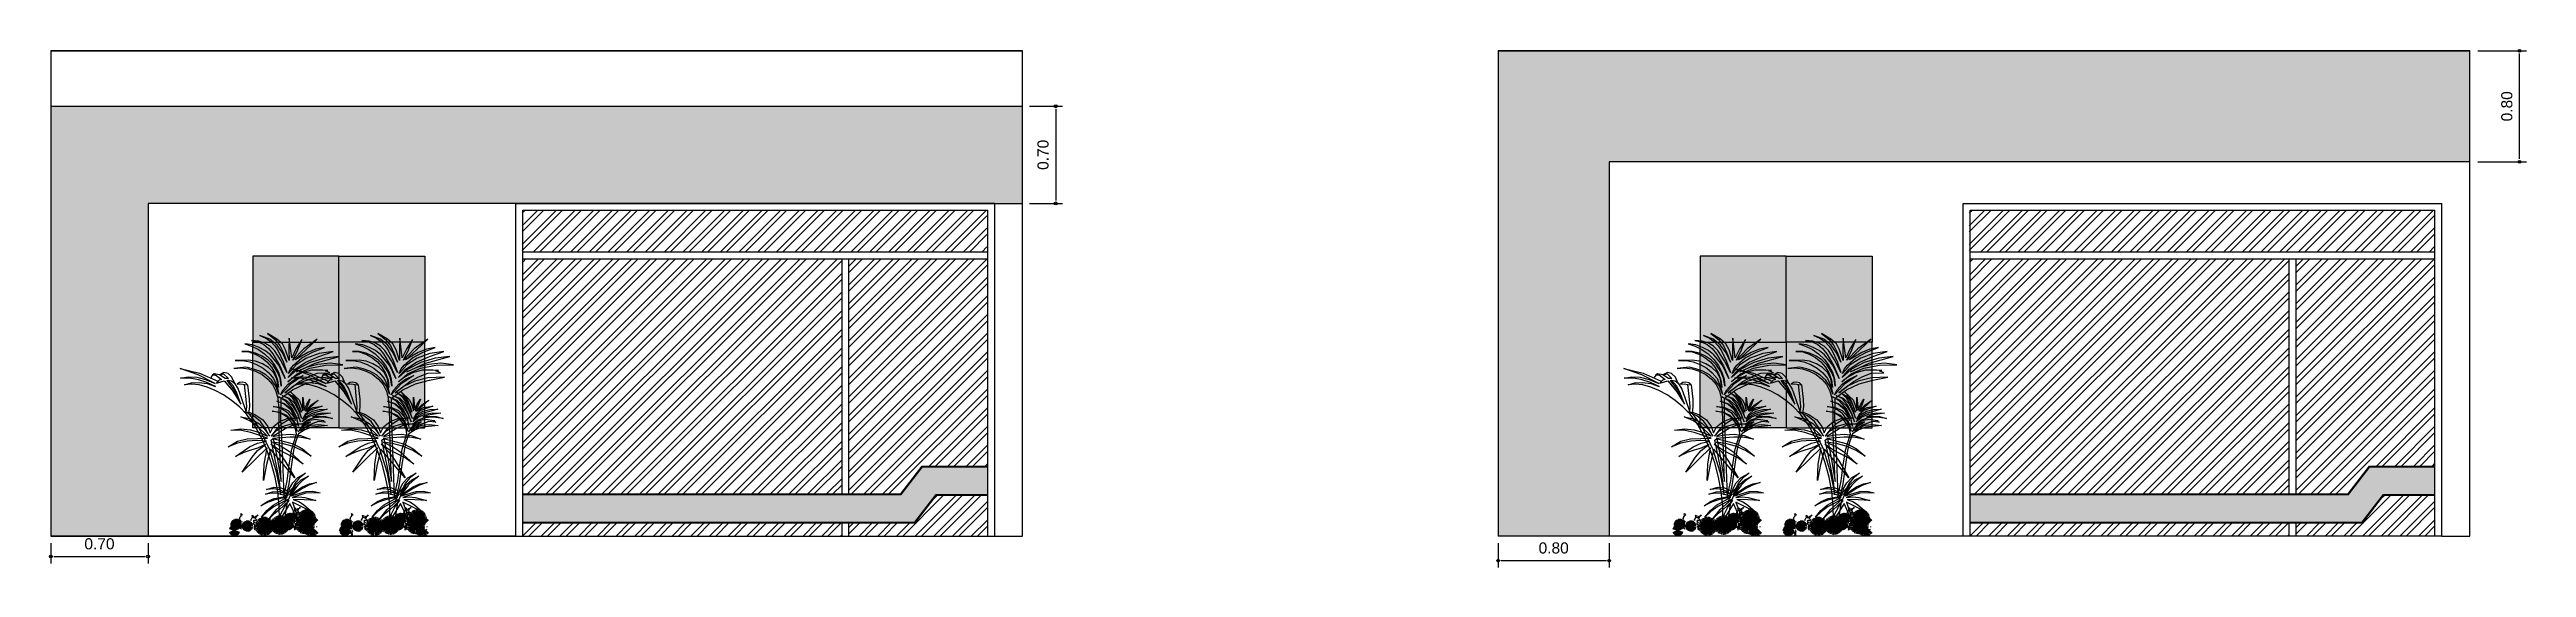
# Model space of a CAD drawing. Header units: millimetres. Extents: x 2125 to 3408, y 1171 to 1686.
# Drawn here: x 2698.12 to 2715.97, y 1621.88 to 1625.62 of the extents above; entities that cross this region are included whole.
import ezdxf

# ---------------------------------------------------------------- set-up
doc = ezdxf.new("R2010")
doc.units = ezdxf.units.MM
doc.layers.add('JARDIN', color=3, linetype='Continuous')
doc.styles.add('ROMANS', font='arial.ttf')
doc.dimstyles.new('ESCALA 50', dxfattribs={"dimtxt": 0.08, "dimasz": 0.02, "dimexe": 0.05, "dimexo": 0.05, "dimgap": 0.05, "dimtad": 1, "dimlfac": -10, "dimzin": 1, "dimdsep": 46, "dimtxsty": 'ROMANS', "dimblk1": 'PPC', "dimblk2": 'PPC', "dimsah": 1, "dimcen": 0.02, "dimclrd": 7, "dimclre": 7, "dimclrt": 3, "dimadec": 0, "dimazin": 0, "dimtfac": 1, "dimtix": 1, "dimtmove": 1, "dimatfit": 3, "dimldrblk": 'PPC', "dimfxl": 0, "dimtolj": 1, "dimtzin": 12, "dimarcsym": 0})
pattern_1 = [(0, (0, 0), (0, 0.06985), [0.0508, -0.01905]), (90, (0, 0), (-0.06985, 4e-18), [0.0508, -0.01905])]

msp = doc.modelspace()

# ---------------------------------------------------------------- blocks, each defined once
blk = doc.blocks.new('PPC')
at = {"color": 2}
blk.add_circle((0, 0), 0.5, dxfattribs=at)
blk = doc.blocks.new('*D1156')
at = {"color": 7, "lineweight": -2, "transparency": 16777216}
for p, q in [((2698.128, 1622.059), (2698.128, 1621.912)), ((2698.148, 1621.962), (2698.808, 1621.962)), ((2698.828, 1622.059), (2698.828, 1621.912))]:
    blk.add_line(p, q, dxfattribs=at)
at = {"layer": 'DEFPOINTS', "color": 0, "transparency": 16777216}
for p in [(2698.128, 1622.109), (2698.828, 1622.109), (2698.828, 1621.962)]:
    blk.add_point(p, dxfattribs=at)
at = {"color": 7, "lineweight": -2, "transparency": 16777216, "xscale": 0.02, "yscale": 0.02, "zscale": 0.02, "rotation": 180}
blk.add_blockref('PPC', (2698.128, 1621.962), dxfattribs=at)
at = {"color": 7, "lineweight": -2, "transparency": 16777216, "xscale": 0.02, "yscale": 0.02, "zscale": 0.02}
blk.add_blockref('PPC', (2698.828, 1621.962), dxfattribs=at)
at = {"color": 3, "transparency": 16777216, "insert": (2698.478, 1622.053), "char_height": 0.08, "attachment_point": 5, "style": 'ROMANS'}
blk.add_mtext('\\A1;0.70', dxfattribs=at)
blk = doc.blocks.new('*D1157')
at = {"color": 7, "lineweight": -2, "transparency": 16777216}
for p, q in [((2705.178, 1625.209), (2705.418, 1625.209)), ((2705.368, 1625.189), (2705.368, 1624.529)), ((2705.178, 1624.509), (2705.418, 1624.509))]:
    blk.add_line(p, q, dxfattribs=at)
at = {"layer": 'DEFPOINTS', "color": 0, "transparency": 16777216}
for p in [(2705.128, 1625.209), (2705.128, 1624.509), (2705.368, 1624.509)]:
    blk.add_point(p, dxfattribs=at)
at = {"color": 7, "lineweight": -2, "transparency": 16777216, "xscale": 0.02, "yscale": 0.02, "zscale": 0.02}
for p, rotation in [((2705.368, 1625.209), 90), ((2705.368, 1624.509), 270)]:
    blk.add_blockref('PPC', p, dxfattribs=dict(at, rotation=rotation))
at = {"color": 3, "transparency": 16777216, "insert": (2705.277, 1624.859), "char_height": 0.08, "attachment_point": 5, "rotation": 90, "style": 'ROMANS'}
blk.add_mtext('\\A1;0.70', dxfattribs=at)
blk = doc.blocks.new('FLOR2')
at = {"layer": 'JARDIN', "linetype": 'Continuous'}
for points in [[(11.38, 19.61), (11.23, 17.93), (11.21, 16.07), (10.9, 16.07), (10.88, 19.61), (9.22, 20.85), (7.37, 21.69), (5.34, 22.27), (3.15, 22.71), (5.57, 22.58), (7.5, 22.12), (9.05, 21.36), (10.34, 20.39), (8.21, 22.05), (6.94, 22.76), (5.59, 23.29), (3.74, 23.34), (4.4, 23.6), (4.02, 23.67), (4.83, 23.7), (6.43, 23.7), (7.85, 23.32), (9.02, 22.71), (9.89, 22.02), (8.54, 23.19), (6.66, 24), (4.4, 24.43), (1.83, 24.51), (3.66, 24.74), (5.49, 24.56), (7.19, 24.1), (8.64, 23.47), (5.9, 24.74), (2.36, 25.7), (4.5, 25.48), (6.61, 24.82), (8.49, 23.85), (9.86, 22.63), (8.82, 23.87), (7.24, 24.89), (5.34, 25.73), (3.25, 26.47), (5.29, 26.14), (7.14, 25.48), (8.67, 24.51), (9.78, 23.24), (9.5, 23.9), (9.07, 24.46), (7.85, 25.5), (6.28, 26.37), (4.52, 27.03), (5.79, 26.77), (6.99, 26.31), (8.84, 25.22), (7.19, 26.72), (5.59, 28.25), (7.57, 26.82), (9.15, 25.2), (8.41, 26.67), (7.83, 28.22), (8.67, 26.87), (9.33, 25.5), (9.68, 28.42), (9.73, 26.77), (9.71, 25.12), (10.22, 26.67), (10.7, 27.58), (11.49, 28.27), (12.88, 29.11), (11.77, 28.22), (11.05, 27.31), (10.55, 26.24), (10.04, 24.87), (10.67, 26.24), (11.46, 27.38), (12.53, 28.27), (13.98, 28.8), (13.11, 28.42), (12.4, 27.92), (11.82, 27.28), (11.33, 26.57), (10.6, 24.99), (10.04, 23.39), (10.88, 25.09), (11.87, 26.59), (12.5, 27.23), (13.26, 27.69), (14.15, 27.97), (15.22, 28.04), (14.26, 27.86), (13.42, 27.46), (12.71, 26.87), (12.07, 26.11), (11.05, 24.33), (10.27, 22.48), (11.21, 24.46), (12.45, 25.98), (13.24, 26.59), (14.1, 27.05), (15.09, 27.41), (16.21, 27.58), (15.2, 27.25), (14.2, 26.75), (13.29, 26.09), (12.45, 25.27), (11.79, 24.38), (11.26, 23.42), (10.95, 22.4), (10.85, 21.36), (11.03, 22.53), (11.44, 23.54), (12.05, 24.46), (12.78, 25.2), (13.67, 25.78), (14.61, 26.21), (15.63, 26.44), (16.62, 26.47), (15.63, 26.39), (14.66, 26.06), (13.77, 25.58), (12.96, 24.92), (12.3, 24.13), (11.77, 23.24), (11.41, 22.25), (11.28, 21.18), (11.49, 22.4), (11.99, 23.37), (12.73, 24.1), (13.62, 24.66), (14.61, 25.02), (15.65, 25.2), (17.61, 25.12), (16.54, 25.12), (15.48, 24.92), (14.46, 24.56), (13.49, 24.03), (12.68, 23.34), (11.99, 22.48), (11.51, 21.44), (11.21, 20.22), (11.64, 21.36), (12.3, 22.3), (13.11, 23.04), (14.05, 23.57), (15.07, 23.93), (16.06, 24.13), (17.81, 23.98), (16.75, 24.05), (15.65, 23.9), (14.61, 23.57), (13.65, 23.06), (12.81, 22.4), (12.12, 21.59), (11.64, 20.65), (11.38, 19.61)], [(8.77, 16.35), (8.84, 16.71), (9.48, 17.88), (10.42, 18.74), (11.51, 19.15), (10.42, 18.82), (9.4, 18.03), (8.67, 16.89), (8.34, 15.46), (8.56, 16.79), (9.22, 18.06), (10.19, 19.15), (11.28, 19.83), (10.14, 19.33), (9.22, 18.49), (8.54, 17.42), (8.03, 16.12), (8.44, 17.34), (9, 18.54), (9.76, 19.5), (10.75, 20.01), (9.68, 19.63), (8.89, 18.84), (8.34, 17.8), (7.88, 16.66), (8.21, 17.73), (8.61, 18.77), (9.2, 19.68), (10.06, 20.39), (9.28, 19.94), (8.69, 19.28), (8.23, 18.49), (7.9, 17.57), (8.46, 19.2), (8.84, 19.83), (9.45, 20.5), (8.26, 19.35), (7.98, 18.74), (7.7, 17.73), (7.7, 19.78), (7.5, 17.9), (7.12, 18.72), (6.66, 19.48), (6.99, 18.59), (7.4, 17.7), (6.53, 18.59), (5.44, 19.3), (7.22, 17.7), (6.2, 18.23), (4.85, 18.44), (6.68, 17.78), (7.34, 17.24), (7.75, 16.53), (7.14, 17.24), (6.28, 17.7), (5.29, 17.95), (4.14, 17.98), (6.35, 17.34), (7.22, 16.86), (7.78, 16.18), (7.01, 16.81), (6, 17.27), (4.83, 17.47), (3.66, 17.42), (5.59, 17.12), (6.3, 16.86), (5.39, 16.99), (4.37, 16.94), (3.35, 16.63), (4.78, 16.81), (6.02, 16.73), (7.06, 16.38), (7.8, 15.77), (7.32, 16.12), (6.68, 16.4), (5.9, 16.53), (5.01, 16.4), (4.57, 16.3), (4.78, 16.28), (4.42, 16.07), (5.44, 16.2), (6.89, 15.64), (8.06, 14.83), (7.34, 15.31), (6.48, 15.64), (5.41, 15.77), (4.09, 15.62), (6.4, 15.36), (7.42, 14.98), (8.34, 14.37), (8.79, 13.18), (9.07, 11.96), (9.43, 9.54), (9.76, 7.08), (10.32, 4.54), (9.76, 5.83), (9.28, 6.37), (8.51, 6.67), (9.05, 6.19), (9.45, 5.61), (10.01, 4.31), (10.42, 1.74), (10.55, 1.64), (10.77, 1.59), (11.13, 1.72), (11.16, 3.78), (11.36, 5.91), (11.77, 8.04), (12.32, 10.15), (13.04, 12.19), (13.9, 14.07), (14.87, 15.79), (15.93, 17.27), (16.97, 18.34), (18.12, 19.28), (19.29, 20.09), (20.51, 20.75), (21.7, 21.23), (22.87, 21.54), (23.99, 21.66), (25, 21.56), (24.04, 21.87), (22.9, 21.92), (21.7, 21.74), (20.48, 21.33), (21.73, 21.92), (22.97, 22.32), (24.24, 22.55), (25.59, 22.55), (24.47, 22.76), (23.23, 22.68), (21.93, 22.35), (20.53, 21.74), (23, 23.04), (25.64, 23.98), (22.82, 23.29), (20.15, 22.1), (20.35, 21.79), (20, 21.92), (19.21, 22.15), (17.86, 20.55), (16.77, 18.74), (17.43, 20.5), (17.86, 21.38), (18.65, 22.25), (18.14, 22.17), (17.69, 21.82), (17.15, 20.93), (16.72, 19.71), (15.98, 17.57), (15.91, 18.39), (16.01, 19.4), (16.24, 21.61), (15.78, 21.54), (15.55, 19.45), (15.53, 18.41), (15.65, 17.34), (14.79, 16.25), (13.98, 14.98), (12.6, 12.08), (11.59, 8.83), (10.93, 5.45), (11.13, 7.46), (11.49, 9.47), (12.32, 13.48), (12.02, 13.69), (11.41, 10.56), (10.88, 7.38), (11.05, 11.73), (11.21, 16.07), (10.9, 16.07), (10.7, 10.61), (10.5, 5.15), (9.99, 7.51), (9.68, 9.85), (9.33, 12.16), (8.64, 14.4), (8.77, 15.08), (9.05, 15.72), (9.89, 16.76), (11, 17.47), (12.17, 17.7), (11.21, 17.62), (10.09, 17.12), (9.12, 16.18), (8.77, 15.52), (8.51, 14.78), (8.69, 15.57), (8.97, 16.25), (9.78, 17.37), (10.88, 18.11), (12.05, 18.41), (10.98, 18.28), (9.86, 17.78), (8.95, 16.81), (8.77, 16.35)], [(10.95, 20.11), (10.57, 20.83), (9.83, 21.64), (8.84, 22.4), (7.65, 22.93), (9.53, 21.64), (10.95, 20.11)], [(15.78, 21.54), (16.11, 21.84), (16.54, 21.97), (16.97, 21.89), (17.33, 21.64), (16.8, 21.72), (16.24, 21.61), (15.78, 21.54)], [(17.71, 21.84), (18.09, 22.71), (18.63, 23.24), (19.26, 23.37), (19.92, 23.04), (20.68, 23.19), (20.94, 23.04), (21.12, 22.66), (20.86, 23.04), (20.48, 23.04), (19.59, 22.35), (19.95, 22.27), (20.15, 22.07), (20.35, 21.79), (20.05, 21.92), (19.21, 22.15), (18.12, 20.93), (17.25, 19.58), (17.79, 20.95), (18.78, 22.22), (18.65, 22.25), (18.14, 22.17), (17.71, 21.84)], [(19.08, 22.5), (19.92, 23.04), (19.29, 23.16), (18.6, 22.5), (19.08, 22.5)], [(12.93, 12.34), (14.69, 10.64), (16.57, 8.76), (15.12, 10.97), (14.33, 11.93), (13.19, 12.8), (14.33, 12.29), (15.32, 11.98), (16.34, 11.65), (17.58, 11.07), (15.5, 12.47), (14.33, 13.02), (13.04, 13.33), (14.41, 13.43), (15.83, 13.33), (17.28, 13.02), (18.63, 12.49), (17.28, 13.3), (15.86, 13.66), (12.86, 13.76), (15.32, 14.57), (16.67, 14.88), (18.22, 14.93), (16.8, 15.13), (15.35, 14.98), (14.03, 14.57), (12.86, 14.02), (14.48, 15.59), (15.45, 16.28), (16.8, 16.89), (15.32, 16.56), (14.15, 15.9), (13.26, 15.01), (12.58, 14.04), (13.16, 15.13), (13.9, 16.18), (14.94, 17.04), (16.34, 17.67), (15.48, 17.52), (14.71, 17.24), (13.54, 16.43), (12.83, 15.46), (12.5, 14.55), (12.05, 15.39), (11.1, 16.18), (9.83, 16.68), (8.23, 16.73), (9.71, 16.46), (10.8, 15.82), (11.66, 14.98), (12.35, 14.04), (11.56, 14.85), (10.57, 15.49), (9.35, 15.87), (7.85, 15.87), (9.25, 15.59), (10.29, 15.13), (12.07, 13.97), (10.88, 14.24), (9.48, 14.32), (8.03, 14.14), (6.63, 13.58), (8.21, 13.91), (9.55, 13.91), (12.1, 13.71), (9.1, 12.92), (7.75, 12.21), (6.48, 11.12), (7.8, 11.96), (9.28, 12.57), (10.75, 12.95), (12.12, 13.15), (10.85, 12.57), (9.66, 11.78), (7.65, 9.95), (8.92, 10.87), (10.09, 11.47), (11.23, 12.06), (12.4, 12.85), (11.28, 11.7), (10.39, 10.51), (8.89, 7.92), (12.45, 12.16), (13.01, 9.87), (13.44, 7.56), (13.34, 9.92), (12.93, 12.34)], [(8.39, 14.7), (7.6, 15.52), (6.58, 16.15), (7.22, 15.95), (7.78, 15.54), (8.39, 14.7)], [(9.22, 4.39), (8.72, 2.91), (8.44, 1.41), (8.97, 2.84), (9.58, 4.18), (11.74, 0.65), (10.9, 2.66), (10.39, 3.62), (9.68, 4.61), (11.21, 3.22), (11.99, 2.56), (12.81, 1.69), (11.54, 3.32), (9.89, 4.74), (11.89, 3.72), (12.88, 3.01), (13.75, 2.17), (12.96, 3.17), (12.05, 3.93), (9.99, 5.1), (11.79, 4.69), (12.78, 4.39), (13.87, 3.83), (12.93, 4.49), (11.92, 4.92), (10.01, 5.25), (11.38, 5.63), (12.17, 5.68), (13.19, 5.55), (12.12, 5.88), (11.21, 5.91), (10.47, 5.73), (9.83, 5.38), (10.42, 5.83), (11.08, 6.19), (11.94, 6.34), (13.01, 6.21), (11.89, 6.55), (10.9, 6.49), (10.19, 6.19), (9.76, 5.73), (9.63, 6.39), (9.17, 7.18), (8.44, 7.97), (7.29, 8.6), (8.26, 7.89), (8.89, 7.1), (9.66, 5.43), (8.69, 6.98), (7.93, 7.66), (6.89, 8.2), (7.8, 7.51), (8.44, 6.85), (9.45, 5.48), (7.75, 6.62), (6.73, 7.05), (5.69, 7.23), (6.81, 6.85), (7.75, 6.37), (9.43, 5.3), (7.27, 5.91), (6.23, 5.99), (5.18, 5.76), (7.27, 5.68), (9.25, 5.07), (8.31, 5.15), (7.42, 5.05), (5.79, 4.61), (7.5, 4.69), (9.1, 4.74), (8.21, 4.44), (7.55, 3.98), (6.3, 2.89), (9.22, 4.39)]]:
    blk.add_lwpolyline(points, dxfattribs=at)
blk = doc.blocks.new('*D1158')
at = {"color": 7, "lineweight": -2, "transparency": 16777216}
for p, q in [((2708.556, 1622.059), (2708.556, 1621.882)), ((2708.576, 1621.932), (2709.336, 1621.932)), ((2709.356, 1622.059), (2709.356, 1621.882))]:
    blk.add_line(p, q, dxfattribs=at)
at = {"layer": 'DEFPOINTS', "color": 0, "transparency": 16777216}
for p in [(2708.556, 1622.109), (2709.356, 1622.109), (2709.356, 1621.932)]:
    blk.add_point(p, dxfattribs=at)
at = {"color": 7, "lineweight": -2, "transparency": 16777216, "xscale": 0.02, "yscale": 0.02, "zscale": 0.02, "rotation": 180}
blk.add_blockref('PPC', (2708.556, 1621.932), dxfattribs=at)
at = {"color": 7, "lineweight": -2, "transparency": 16777216, "xscale": 0.02, "yscale": 0.02, "zscale": 0.02}
blk.add_blockref('PPC', (2709.356, 1621.932), dxfattribs=at)
at = {"color": 3, "transparency": 16777216, "insert": (2708.956, 1622.023), "char_height": 0.08, "attachment_point": 5, "style": 'ROMANS'}
blk.add_mtext('\\A1;0.80', dxfattribs=at)
blk = doc.blocks.new('*D1159')
at = {"color": 7, "lineweight": -2, "transparency": 16777216}
for p, q in [((2715.615, 1625.609), (2715.965, 1625.609)), ((2715.915, 1624.829), (2715.915, 1625.589)), ((2715.615, 1624.809), (2715.965, 1624.809))]:
    blk.add_line(p, q, dxfattribs=at)
at = {"layer": 'DEFPOINTS', "color": 0, "transparency": 16777216}
for p in [(2715.556, 1625.609), (2715.915, 1625.609), (2715.556, 1624.809)]:
    blk.add_point(p, dxfattribs=at)
at = {"color": 7, "lineweight": -2, "transparency": 16777216, "xscale": 0.02, "yscale": 0.02, "zscale": 0.02}
for p, rotation in [((2715.915, 1625.609), 90), ((2715.915, 1624.809), 270)]:
    blk.add_blockref('PPC', p, dxfattribs=dict(at, rotation=rotation))
at = {"color": 3, "transparency": 16777216, "insert": (2715.824, 1625.209), "char_height": 0.08, "attachment_point": 5, "rotation": 90, "style": 'ROMANS'}
blk.add_mtext('\\A1;0.80', dxfattribs=at)

# ---------------------------------------------------------------- dimensions: what is measured, and where the dimension line sits
for base, p1, p2, picture, middle in [((2715.9152, 1625.6088), (2715.556, 1624.8088), (2715.556, 1625.6088), '*D1159', (2715.8243, 1625.2088)), ((2705.3682, 1624.5088), (2705.1282, 1625.2088), (2705.1282, 1624.5088), '*D1157', (2705.2774, 1624.8588))]:
    dim = msp.add_linear_dim(base=base, p1=p1, p2=p2, angle=90, dimstyle='ESCALA 50', override={"dimfxl": 0.3, "dimfxlon": 1})
    dim.commit()
    dim.dimension.update_dxf_attribs({"geometry": picture, "text_midpoint": middle})
for base, p1, p2, picture, middle in [((2698.8282, 1621.9617), (2698.1282, 1622.1088), (2698.8282, 1622.1088), '*D1156', (2698.4782, 1622.0525)), ((2709.356, 1621.9325), (2708.556, 1622.1088), (2709.356, 1622.1088), '*D1158', (2708.956, 1622.0233))]:
    dim = msp.add_linear_dim(base=base, p1=p1, p2=p2, dimstyle='ESCALA 50', override={"dimfxl": 0.3, "dimfxlon": 1})
    dim.commit()
    dim.dimension.update_dxf_attribs({"geometry": picture, "text_midpoint": middle})

# ---------------------------------------------------------------- hatches: boundary and pattern name
at = {"transparency": 33554610}
h = msp.add_hatch(dxfattribs=at)
h.set_pattern_fill('ANGLE', color=253, scale=0.01)
h.set_pattern_definition(pattern_1)
h.paths.add_polyline_path([(2715.556, 1625.6088), (2708.556, 1625.6088), (2708.556, 1622.1088), (2709.356, 1622.1088), (2709.356, 1624.8088), (2715.556, 1624.8088), (2715.556, 1624.9088)])
h = msp.add_hatch(dxfattribs=at)
h.set_pattern_fill('ANGLE', color=253, scale=0.01)
h.set_pattern_definition(pattern_1)
h.paths.add_polyline_path([(2705.1282, 1624.9088), (2705.1282, 1625.2088), (2698.1282, 1625.2088), (2698.1282, 1622.1088), (2698.8282, 1622.1088), (2698.8282, 1624.5088), (2704.9282, 1624.5088), (2705.1282, 1624.5088)])
h = msp.add_hatch(dxfattribs=at)
h.set_pattern_fill('ANSI32', color=0, scale=0.01)
h.set_pattern_definition([(45, (-35.12171, 119.43482), (-0.067351921, 0.067351921), []), (45, (-35.076805, 119.43482), (-0.067351921, 0.067351921), [])])
h.paths.add_polyline_path([(2704.8729, 1624.4603), (2701.5229, 1624.4603), (2701.5229, 1624.1603), (2704.8729, 1624.1603)])
h = msp.add_hatch(dxfattribs=at)
h.set_pattern_fill('ANSI32', color=0, scale=0.01)
h.set_pattern_definition([(45, (-24.69395, 119.43482), (-0.067351921, 0.067351921), []), (45, (-24.64905, 119.43482), (-0.067351921, 0.067351921), [])])
h.paths.add_polyline_path([(2715.3006, 1624.4603), (2711.9506, 1624.4603), (2711.9506, 1624.1603), (2715.3006, 1624.1603)])
at = {"true_color": 0xfff5eb, "transparency": 33554610}
h = msp.add_hatch(color=7, dxfattribs=at)
h.dxf.hatch_style = 1
h.paths.add_polyline_path([(2700.8232, 1623.5088), (2700.2032, 1623.5088), (2700.2032, 1622.8888), (2700.8232, 1622.8888)])
h.paths.add_polyline_path([(2700.8232, 1624.1288), (2700.2032, 1624.1288), (2700.2032, 1623.5088), (2700.8232, 1623.5088)])
h.paths.add_polyline_path([(2700.2032, 1624.1288), (2699.5832, 1624.1288), (2699.5832, 1623.5088), (2700.2032, 1623.5088)])
h.paths.add_polyline_path([(2700.2032, 1623.5088), (2699.5832, 1623.5088), (2699.5832, 1622.8888), (2700.2032, 1622.8888)])
at = {"transparency": 33554610}
h = msp.add_hatch(dxfattribs=at)
h.set_pattern_fill('ANSI32', color=0, scale=0.01)
h.set_pattern_definition([(45, (-35.12171, 0), (-0.067351921, 0.067351921), []), (45, (-35.076805, 0), (-0.067351921, 0.067351921), [])])
h.paths.add_polyline_path([(2703.8282, 1622.4138), (2703.8282, 1624.1088), (2701.5282, 1624.1088), (2701.5282, 1622.4138)])
h.paths.add_polyline_path([(2703.8782, 1622.4138), (2704.2516, 1622.4138), (2704.4057, 1622.6138), (2704.8782, 1622.6138), (2704.8782, 1624.1088), (2703.8782, 1624.1088)])
h.paths.add_polyline_path([(2704.8782, 1622.1088), (2704.8782, 1622.4038), (2704.509, 1622.4038), (2704.3549, 1622.2038), (2703.8782, 1622.2038), (2703.8782, 1622.1088)])
h.paths.add_polyline_path([(2703.8282, 1622.1088), (2703.8282, 1622.2038), (2701.5282, 1622.2038), (2701.5282, 1622.1088)])
at = {"true_color": 0xfff5eb, "transparency": 33554610}
h = msp.add_hatch(color=7, dxfattribs=at)
h.dxf.hatch_style = 1
h.paths.add_polyline_path([(2711.251, 1623.5088), (2710.631, 1623.5088), (2710.631, 1622.8888), (2711.251, 1622.8888)])
h.paths.add_polyline_path([(2711.251, 1624.1288), (2710.631, 1624.1288), (2710.631, 1623.5088), (2711.251, 1623.5088)])
h.paths.add_polyline_path([(2710.631, 1624.1288), (2710.011, 1624.1288), (2710.011, 1623.5088), (2710.631, 1623.5088)])
h.paths.add_polyline_path([(2710.631, 1623.5088), (2710.011, 1623.5088), (2710.011, 1622.8888), (2710.631, 1622.8888)])
at = {"transparency": 33554610}
h = msp.add_hatch(dxfattribs=at)
h.set_pattern_fill('ANSI32', color=0, scale=0.01)
h.set_pattern_definition([(45, (-24.69395, 0), (-0.067351921, 0.067351921), []), (45, (-24.64905, 0), (-0.067351921, 0.067351921), [])])
h.paths.add_polyline_path([(2714.256, 1622.4138), (2714.256, 1624.1088), (2711.956, 1624.1088), (2711.956, 1622.4138)])
h.paths.add_polyline_path([(2714.306, 1622.4138), (2714.6794, 1622.4138), (2714.8335, 1622.6138), (2715.306, 1622.6138), (2715.306, 1624.1088), (2714.306, 1624.1088)])
h.paths.add_polyline_path([(2715.306, 1622.1088), (2715.306, 1622.4038), (2714.9368, 1622.4038), (2714.7827, 1622.2038), (2714.306, 1622.2038), (2714.306, 1622.1088)])
h.paths.add_polyline_path([(2714.256, 1622.1088), (2714.256, 1622.2038), (2711.956, 1622.2038), (2711.956, 1622.1088)])
h = msp.add_hatch(color=7, dxfattribs=at)
h.dxf.hatch_style = 1
h.paths.add_polyline_path([(2703.8282, 1622.4088), (2701.5282, 1622.4088), (2701.5282, 1622.2088), (2703.8282, 1622.2088)])
h.paths.add_polyline_path([(2704.5066, 1622.4088), (2704.8782, 1622.4088), (2704.8782, 1622.6088), (2704.4082, 1622.6088), (2704.2541, 1622.4088), (2703.8782, 1622.4088), (2703.8782, 1622.2088), (2704.3525, 1622.2088)])
h.paths.add_polyline_path([(2703.8782, 1622.4088), (2703.8282, 1622.4088), (2703.8282, 1622.2088), (2703.8782, 1622.2088)])
h = msp.add_hatch(color=7, dxfattribs=at)
h.dxf.hatch_style = 1
h.paths.add_polyline_path([(2714.256, 1622.4088), (2711.956, 1622.4088), (2711.956, 1622.2088), (2714.256, 1622.2088)])
h.paths.add_polyline_path([(2714.9343, 1622.4088), (2715.306, 1622.4088), (2715.306, 1622.6088), (2714.836, 1622.6088), (2714.6819, 1622.4088), (2714.306, 1622.4088), (2714.306, 1622.2088), (2714.7802, 1622.2088)])
h.paths.add_polyline_path([(2714.306, 1622.4088), (2714.256, 1622.4088), (2714.256, 1622.2088), (2714.306, 1622.2088)])

# ---------------------------------------------------------------- linework, layer by layer
at = {"color": 253, "transparency": 33554610}
for p, q in [((2698.1282, 1625.6088), (2705.1282, 1625.6088)), ((2698.1282, 1625.6088), (2698.1282, 1622.1088)), ((2705.1282, 1625.6088), (2698.1282, 1625.6088)), ((2705.1282, 1624.9088), (2705.1282, 1625.6088)), ((2708.556, 1625.6088), (2715.556, 1625.6088)), ((2708.556, 1625.6088), (2708.556, 1622.1088)), ((2715.556, 1625.6088), (2708.556, 1625.6088)), ((2715.556, 1624.9088), (2715.556, 1625.6088)), ((2698.1282, 1625.2088), (2705.1282, 1625.2088)), ((2705.1282, 1622.1088), (2705.1282, 1624.9088)), ((2709.356, 1624.8088), (2709.356, 1622.1088)), ((2715.556, 1624.8088), (2709.356, 1624.8088)), ((2715.556, 1622.1088), (2715.556, 1624.9088)), ((2698.8282, 1624.5088), (2698.8282, 1622.1088)), ((2704.9282, 1624.5088), (2698.8282, 1624.5088)), ((2704.9282, 1624.5088), (2705.1282, 1624.5088)), ((2709.356, 1622.1088), (2708.556, 1622.1088))]:
    msp.add_line(p, q, dxfattribs=at)
for p, q in [((2701.4782, 1624.5088), (2704.9282, 1624.5088)), ((2701.4782, 1622.1088), (2701.4782, 1624.5088)), ((2701.5282, 1624.4588), (2704.8782, 1624.4588)), ((2701.5282, 1622.1088), (2701.5282, 1624.4588)), ((2704.8782, 1622.1088), (2704.8782, 1624.4588)), ((2704.9282, 1622.1088), (2704.9282, 1624.5088)), ((2711.906, 1624.5088), (2715.356, 1624.5088)), ((2711.906, 1622.1088), (2711.906, 1624.5088)), ((2711.956, 1624.4588), (2715.306, 1624.4588)), ((2711.956, 1622.1088), (2711.956, 1624.4588)), ((2715.306, 1622.1088), (2715.306, 1624.4588)), ((2715.356, 1622.1088), (2715.356, 1624.5088)), ((2701.5282, 1624.1588), (2704.8782, 1624.1588)), ((2701.5282, 1624.1088), (2704.8782, 1624.1088)), ((2703.8282, 1622.4138), (2703.8282, 1624.1088)), ((2703.8782, 1622.4138), (2703.8782, 1624.1088)), ((2711.956, 1624.1588), (2715.306, 1624.1588)), ((2711.956, 1624.1088), (2715.306, 1624.1088)), ((2714.256, 1622.4138), (2714.256, 1624.1088)), ((2714.306, 1622.4138), (2714.306, 1624.1088)), ((2704.2516, 1622.4138), (2704.4057, 1622.6138)), ((2704.2541, 1622.4088), (2704.4082, 1622.6088)), ((2704.4057, 1622.6138), (2704.8782, 1622.6138)), ((2704.4082, 1622.6088), (2704.8782, 1622.6088)), ((2714.6794, 1622.4138), (2714.8335, 1622.6138)), ((2714.6819, 1622.4088), (2714.836, 1622.6088)), ((2714.8335, 1622.6138), (2715.306, 1622.6138)), ((2714.836, 1622.6088), (2715.306, 1622.6088)), ((2701.5282, 1622.4138), (2704.2516, 1622.4138)), ((2701.5282, 1622.4088), (2704.2541, 1622.4088)), ((2704.3525, 1622.2088), (2704.5066, 1622.4088)), ((2704.3549, 1622.2038), (2704.509, 1622.4038)), ((2704.5066, 1622.4088), (2704.8782, 1622.4088)), ((2704.509, 1622.4038), (2704.8782, 1622.4038)), ((2711.956, 1622.4138), (2714.6794, 1622.4138)), ((2711.956, 1622.4088), (2714.6819, 1622.4088)), ((2714.7802, 1622.2088), (2714.9343, 1622.4088)), ((2714.7827, 1622.2038), (2714.9368, 1622.4038)), ((2714.9343, 1622.4088), (2715.306, 1622.4088)), ((2714.9368, 1622.4038), (2715.306, 1622.4038)), ((2698.1282, 1622.1088), (2705.1282, 1622.1088)), ((2701.4782, 1622.1088), (2698.1282, 1622.1088)), ((2701.5282, 1622.2088), (2704.3525, 1622.2088)), ((2701.5282, 1622.2038), (2704.3549, 1622.2038)), ((2703.8282, 1622.1088), (2703.8282, 1622.2088)), ((2703.8782, 1622.1088), (2703.8782, 1622.2088)), ((2711.906, 1622.1088), (2709.356, 1622.1088)), ((2715.356, 1622.1088), (2711.906, 1622.1088)), ((2711.956, 1622.2088), (2714.7802, 1622.2088)), ((2711.956, 1622.2038), (2714.7827, 1622.2038)), ((2714.256, 1622.1088), (2714.256, 1622.2088)), ((2714.306, 1622.1088), (2714.306, 1622.2088)), ((2715.356, 1622.1088), (2715.556, 1622.1088))]:
    msp.add_line(p, q)
at = {"color": 254, "true_color": 0xffe3c7, "transparency": 33554610}
for p, q in [((2700.2032, 1624.1288), (2699.5832, 1624.1288)), ((2699.5832, 1624.1288), (2699.5832, 1623.5088)), ((2700.2032, 1623.5088), (2700.2032, 1624.1288)), ((2700.2032, 1623.5088), (2700.2032, 1624.1288)), ((2700.2032, 1624.1288), (2700.8232, 1624.1288)), ((2700.8232, 1624.1288), (2700.8232, 1623.5088)), ((2710.631, 1624.1288), (2710.011, 1624.1288)), ((2710.011, 1624.1288), (2710.011, 1623.5088)), ((2710.631, 1623.5088), (2710.631, 1624.1288)), ((2710.631, 1623.5088), (2710.631, 1624.1288)), ((2710.631, 1624.1288), (2711.251, 1624.1288)), ((2711.251, 1624.1288), (2711.251, 1623.5088)), ((2699.5832, 1622.8888), (2699.5832, 1623.5088)), ((2699.5832, 1623.5088), (2700.2032, 1623.5088)), ((2699.5832, 1623.5088), (2700.2032, 1623.5088)), ((2700.2032, 1623.5088), (2700.2032, 1622.8888)), ((2700.2032, 1623.5088), (2700.2032, 1622.8888)), ((2700.8232, 1623.5088), (2700.2032, 1623.5088)), ((2700.8232, 1623.5088), (2700.2032, 1623.5088)), ((2700.8232, 1622.8888), (2700.8232, 1623.5088)), ((2710.011, 1622.8888), (2710.011, 1623.5088)), ((2710.011, 1623.5088), (2710.631, 1623.5088)), ((2710.011, 1623.5088), (2710.631, 1623.5088)), ((2710.631, 1623.5088), (2710.631, 1622.8888)), ((2710.631, 1623.5088), (2710.631, 1622.8888)), ((2711.251, 1623.5088), (2710.631, 1623.5088)), ((2711.251, 1623.5088), (2710.631, 1623.5088)), ((2711.251, 1622.8888), (2711.251, 1623.5088)), ((2700.2032, 1622.8888), (2699.5832, 1622.8888)), ((2700.2032, 1622.8888), (2700.8232, 1622.8888)), ((2710.631, 1622.8888), (2710.011, 1622.8888)), ((2710.631, 1622.8888), (2711.251, 1622.8888))]:
    msp.add_line(p, q, dxfattribs=at)
at = {"color": 3}
for p, q in [((2699.876, 1622.2822), (2699.8796, 1622.2882)), ((2699.8796, 1622.2882), (2699.8808, 1622.293)), ((2699.8808, 1622.293), (2699.8856, 1622.2942)), ((2699.8832, 1622.3146), (2699.8916, 1622.3098)), ((2699.8856, 1622.3098), (2699.8832, 1622.3146)), ((2699.8832, 1622.305), (2699.8856, 1622.3098)), ((2699.8856, 1622.3002), (2699.8832, 1622.305)), ((2699.8856, 1622.2942), (2699.8856, 1622.3002)), ((2699.8916, 1622.3098), (2699.8904, 1622.3038)), ((2699.8904, 1622.3038), (2699.8916, 1622.299)), ((2699.8916, 1622.299), (2699.8964, 1622.299)), ((2699.8964, 1622.299), (2699.9024, 1622.3002)), ((2699.9048, 1622.2942), (2699.9, 1622.2918)), ((2699.9, 1622.2918), (2699.9072, 1622.2906)), ((2699.9024, 1622.3002), (2699.9048, 1622.305)), ((2699.9048, 1622.305), (2699.9096, 1622.3074)), ((2699.9096, 1622.2954), (2699.9048, 1622.2942)), ((2699.9072, 1622.2906), (2699.9096, 1622.2846)), ((2699.9096, 1622.3074), (2699.9144, 1622.3086)), ((2699.9156, 1622.3062), (2699.9096, 1622.3014)), ((2699.9096, 1622.3014), (2699.9096, 1622.2954)), ((2699.9144, 1622.3086), (2699.9191, 1622.3134)), ((2699.9191, 1622.311), (2699.9156, 1622.3062)), ((2699.9239, 1622.317), (2699.9191, 1622.311)), ((2699.9312, 1622.2896), (2700.0119, 1622.1815)), ((2699.9326, 1622.1805), (2700.0105, 1622.2906)), ((2699.9402, 1622.2952), (2700.0029, 1622.1759)), ((2699.9417, 1622.1751), (2700.0014, 1622.296)), ((2699.9499, 1622.2994), (2699.9932, 1622.1717)), ((2699.9515, 1622.1712), (2699.9916, 1622.2999)), ((2699.9602, 1622.302), (2699.9829, 1622.1691)), ((2699.9619, 1622.1688), (2699.9812, 1622.3022)), ((2699.9707, 1622.3029), (2699.9724, 1622.1681)), ((2700.6724, 1622.2822), (2700.676, 1622.2882)), ((2700.676, 1622.2882), (2700.6772, 1622.293)), ((2700.6772, 1622.293), (2700.682, 1622.2942)), ((2700.6796, 1622.3146), (2700.6879, 1622.3098)), ((2700.682, 1622.3098), (2700.6796, 1622.3146)), ((2700.6796, 1622.305), (2700.682, 1622.3098)), ((2700.682, 1622.3002), (2700.6796, 1622.305)), ((2700.682, 1622.2942), (2700.682, 1622.3002)), ((2700.6879, 1622.3098), (2700.6867, 1622.3038)), ((2700.6867, 1622.3038), (2700.6879, 1622.299)), ((2700.6879, 1622.299), (2700.6927, 1622.299)), ((2700.6927, 1622.299), (2700.6987, 1622.3002)), ((2700.7011, 1622.2942), (2700.6963, 1622.2918)), ((2700.6963, 1622.2918), (2700.7035, 1622.2906)), ((2700.6987, 1622.3002), (2700.7011, 1622.305)), ((2700.7011, 1622.305), (2700.7059, 1622.3074)), ((2700.7059, 1622.2954), (2700.7011, 1622.2942)), ((2700.7035, 1622.2906), (2700.7059, 1622.2846)), ((2700.7059, 1622.3074), (2700.7107, 1622.3086)), ((2700.7119, 1622.3062), (2700.7059, 1622.3014)), ((2700.7059, 1622.3014), (2700.7059, 1622.2954)), ((2700.7107, 1622.3086), (2700.7155, 1622.3134)), ((2700.7155, 1622.311), (2700.7119, 1622.3062)), ((2700.7203, 1622.317), (2700.7155, 1622.311)), ((2700.7276, 1622.2896), (2700.8082, 1622.1815)), ((2700.729, 1622.1805), (2700.8068, 1622.2906)), ((2700.7365, 1622.2952), (2700.7993, 1622.1759)), ((2700.7381, 1622.1751), (2700.7977, 1622.296)), ((2700.7463, 1622.2994), (2700.7896, 1622.1717)), ((2700.7479, 1622.1712), (2700.7879, 1622.2999)), ((2700.7565, 1622.302), (2700.7793, 1622.1691)), ((2700.7582, 1622.1688), (2700.7776, 1622.3022)), ((2700.7671, 1622.3029), (2700.7688, 1622.1681)), ((2710.2767, 1622.2822), (2710.2803, 1622.2882)), ((2710.2803, 1622.2882), (2710.2815, 1622.293)), ((2710.2815, 1622.293), (2710.2863, 1622.2942)), ((2710.2839, 1622.3146), (2710.2923, 1622.3098)), ((2710.2863, 1622.3098), (2710.2839, 1622.3146)), ((2710.2839, 1622.305), (2710.2863, 1622.3098)), ((2710.2863, 1622.3002), (2710.2839, 1622.305)), ((2710.2863, 1622.2942), (2710.2863, 1622.3002)), ((2710.2923, 1622.3098), (2710.2911, 1622.3038)), ((2710.2911, 1622.3038), (2710.2923, 1622.299)), ((2710.2923, 1622.299), (2710.2971, 1622.299)), ((2710.2971, 1622.299), (2710.3031, 1622.3002)), ((2710.3055, 1622.2942), (2710.3007, 1622.2918)), ((2710.3007, 1622.2918), (2710.3079, 1622.2906)), ((2710.3031, 1622.3002), (2710.3055, 1622.305)), ((2710.3055, 1622.305), (2710.3103, 1622.3074)), ((2710.3103, 1622.2954), (2710.3055, 1622.2942)), ((2710.3079, 1622.2906), (2710.3103, 1622.2846)), ((2710.3103, 1622.3074), (2710.3151, 1622.3086)), ((2710.3163, 1622.3062), (2710.3103, 1622.3014)), ((2710.3103, 1622.3014), (2710.3103, 1622.2954)), ((2710.3151, 1622.3086), (2710.3199, 1622.3134)), ((2710.3199, 1622.311), (2710.3163, 1622.3062)), ((2710.3246, 1622.317), (2710.3199, 1622.311)), ((2710.3319, 1622.2896), (2710.4126, 1622.1815)), ((2710.3333, 1622.1805), (2710.4112, 1622.2906)), ((2710.3409, 1622.2952), (2710.4036, 1622.1759)), ((2710.3424, 1622.1751), (2710.4021, 1622.296)), ((2710.3506, 1622.2994), (2710.3939, 1622.1717)), ((2710.3522, 1622.1712), (2710.3923, 1622.2999)), ((2710.3609, 1622.302), (2710.3837, 1622.1691)), ((2710.3626, 1622.1688), (2710.382, 1622.3022)), ((2710.3714, 1622.3029), (2710.3731, 1622.1681)), ((2711.0731, 1622.2822), (2711.0767, 1622.2882)), ((2711.0767, 1622.2882), (2711.0779, 1622.293)), ((2711.0779, 1622.293), (2711.0827, 1622.2942)), ((2711.0803, 1622.3146), (2711.0887, 1622.3098)), ((2711.0827, 1622.3098), (2711.0803, 1622.3146)), ((2711.0803, 1622.305), (2711.0827, 1622.3098)), ((2711.0827, 1622.3002), (2711.0803, 1622.305)), ((2711.0827, 1622.2942), (2711.0827, 1622.3002)), ((2711.0887, 1622.3098), (2711.0875, 1622.3038)), ((2711.0875, 1622.3038), (2711.0887, 1622.299)), ((2711.0887, 1622.299), (2711.0934, 1622.299)), ((2711.0934, 1622.299), (2711.0994, 1622.3002)), ((2711.1018, 1622.2942), (2711.097, 1622.2918)), ((2711.097, 1622.2918), (2711.1042, 1622.2906)), ((2711.0994, 1622.3002), (2711.1018, 1622.305)), ((2711.1018, 1622.305), (2711.1066, 1622.3074)), ((2711.1066, 1622.2954), (2711.1018, 1622.2942)), ((2711.1042, 1622.2906), (2711.1066, 1622.2846)), ((2711.1066, 1622.3074), (2711.1114, 1622.3086)), ((2711.1126, 1622.3062), (2711.1066, 1622.3014)), ((2711.1066, 1622.3014), (2711.1066, 1622.2954)), ((2711.1114, 1622.3086), (2711.1162, 1622.3134)), ((2711.1162, 1622.311), (2711.1126, 1622.3062)), ((2711.121, 1622.317), (2711.1162, 1622.311)), ((2711.1283, 1622.2896), (2711.2089, 1622.1815)), ((2711.1297, 1622.1805), (2711.2075, 1622.2906)), ((2711.1372, 1622.2952), (2711.2, 1622.1759)), ((2711.1388, 1622.1751), (2711.1985, 1622.296)), ((2711.147, 1622.2994), (2711.1903, 1622.1717)), ((2711.1486, 1622.1712), (2711.1886, 1622.2999)), ((2711.1572, 1622.302), (2711.18, 1622.1691)), ((2711.1589, 1622.1688), (2711.1783, 1622.3022)), ((2711.1678, 1622.3029), (2711.1695, 1622.1681)), ((2699.4119, 1622.1627), (2699.487, 1622.1365)), ((2699.4853, 1622.1669), (2699.4136, 1622.1323)), ((2699.4144, 1622.1684), (2699.4845, 1622.1308)), ((2699.4821, 1622.1723), (2699.4168, 1622.1269)), ((2699.4177, 1622.1737), (2699.4811, 1622.1255)), ((2699.4782, 1622.1771), (2699.4207, 1622.1221)), ((2699.5009, 1622.193), (2699.4213, 1622.1947)), ((2699.5006, 1622.1992), (2699.4217, 1622.1885)), ((2699.4219, 1622.1783), (2699.477, 1622.1209)), ((2699.422, 1622.2009), (2699.5003, 1622.1868)), ((2699.4992, 1622.2053), (2699.423, 1622.1824)), ((2699.4235, 1622.2069), (2699.4987, 1622.1807)), ((2699.497, 1622.2111), (2699.4253, 1622.1765)), ((2699.4735, 1622.1813), (2699.4254, 1622.1179)), ((2699.4261, 1622.2127), (2699.4962, 1622.175)), ((2699.4267, 1622.1823), (2699.4721, 1622.1169)), ((2699.4938, 1622.2165), (2699.4284, 1622.1711)), ((2699.4294, 1622.2179), (2699.4928, 1622.1698)), ((2699.4683, 1622.1847), (2699.4306, 1622.1145)), ((2699.4321, 1622.1854), (2699.4667, 1622.1138)), ((2699.4899, 1622.2214), (2699.4324, 1622.1663)), ((2699.4336, 1622.2226), (2699.4887, 1622.1651)), ((2699.4625, 1622.1872), (2699.4363, 1622.112)), ((2699.4852, 1622.2255), (2699.4371, 1622.1622)), ((2699.438, 1622.1877), (2699.4609, 1622.1115)), ((2699.4384, 1622.2265), (2699.4838, 1622.1612)), ((2699.4799, 1622.2289), (2699.4423, 1622.1588)), ((2699.4565, 1622.1888), (2699.4424, 1622.1104)), ((2699.4438, 1622.2297), (2699.4784, 1622.158)), ((2699.4441, 1622.189), (2699.4548, 1622.1102)), ((2699.4742, 1622.2314), (2699.448, 1622.1563)), ((2699.4503, 1622.1894), (2699.4486, 1622.1098)), ((2699.4496, 1622.2319), (2699.4726, 1622.1557)), ((2699.4682, 1622.233), (2699.4541, 1622.1547)), ((2699.4557, 1622.2333), (2699.4665, 1622.1544)), ((2699.462, 1622.2336), (2699.4603, 1622.1541)), ((2699.4764, 1622.1995), (2699.4764, 1622.1888)), ((2699.4764, 1622.1888), (2699.4776, 1622.1959)), ((2699.4776, 1622.1959), (2699.4812, 1622.2019)), ((2699.4812, 1622.2019), (2699.4824, 1622.2067)), ((2699.4824, 1622.2067), (2699.4872, 1622.2079)), ((2699.4872, 1622.2235), (2699.4848, 1622.2283)), ((2699.4848, 1622.2283), (2699.4931, 1622.2235)), ((2699.4848, 1622.2187), (2699.4872, 1622.2235)), ((2699.4872, 1622.2139), (2699.4848, 1622.2187)), ((2699.4872, 1622.2079), (2699.4872, 1622.2139)), ((2699.4881, 1622.2438), (2699.4881, 1622.233)), ((2699.4881, 1622.233), (2699.4893, 1622.2402)), ((2699.4893, 1622.2402), (2699.4928, 1622.2462)), ((2699.4931, 1622.2235), (2699.4919, 1622.2175)), ((2699.4919, 1622.2175), (2699.4931, 1622.2127)), ((2699.4931, 1622.1708), (2699.4919, 1622.166)), ((2699.4919, 1622.166), (2699.4967, 1622.1636)), ((2699.4928, 1622.2462), (2699.494, 1622.251)), ((2699.4931, 1622.2127), (2699.4979, 1622.2127)), ((2699.4979, 1622.1899), (2699.4931, 1622.1864)), ((2699.4931, 1622.1864), (2699.4979, 1622.1816)), ((2699.4979, 1622.1708), (2699.4931, 1622.1708)), ((2699.494, 1622.251), (2699.4988, 1622.2521)), ((2699.4964, 1622.2725), (2699.5048, 1622.2677)), ((2699.4988, 1622.2677), (2699.4964, 1622.2725)), ((2699.4964, 1622.2629), (2699.4988, 1622.2677)), ((2699.4988, 1622.2581), (2699.4964, 1622.2629)), ((2699.4979, 1622.1816), (2699.4967, 1622.1768)), ((2699.4967, 1622.1768), (2699.5015, 1622.1744)), ((2699.4967, 1622.1636), (2699.5003, 1622.1588)), ((2699.4979, 1622.2127), (2699.5039, 1622.2139)), ((2699.4988, 1622.2521), (2699.4988, 1622.2581)), ((2699.5823, 1622.1804), (2699.5027, 1622.1821)), ((2699.5819, 1622.1867), (2699.503, 1622.1759)), ((2699.5033, 1622.1883), (2699.5816, 1622.1742)), ((2699.5048, 1622.2677), (2699.5036, 1622.2617)), ((2699.5036, 1622.2617), (2699.5048, 1622.2569)), ((2699.5048, 1622.215), (2699.5036, 1622.2102)), ((2699.5806, 1622.1928), (2699.5044, 1622.1698)), ((2699.5049, 1622.1944), (2699.5801, 1622.1682)), ((2699.5783, 1622.1986), (2699.5066, 1622.164)), ((2699.5074, 1622.2001), (2699.5775, 1622.1625)), ((2699.5752, 1622.204), (2699.5098, 1622.1586)), ((2699.5108, 1622.2054), (2699.5742, 1622.1572)), ((2699.5712, 1622.2088), (2699.5137, 1622.1537)), ((2699.5149, 1622.21), (2699.57, 1622.1525)), ((2699.5666, 1622.213), (2699.5184, 1622.1496)), ((2699.5198, 1622.214), (2699.5652, 1622.1486)), ((2699.5613, 1622.2163), (2699.5237, 1622.1462)), ((2699.5252, 1622.2171), (2699.5598, 1622.1454)), ((2699.5556, 1622.2189), (2699.5294, 1622.1437)), ((2699.531, 1622.2194), (2699.554, 1622.1432)), ((2699.5495, 1622.2204), (2699.5354, 1622.1421)), ((2699.5371, 1622.2207), (2699.5479, 1622.1419)), ((2699.5433, 1622.2211), (2699.5416, 1622.1415)), ((2699.5694, 1622.2312), (2699.5694, 1622.2204)), ((2699.5694, 1622.2204), (2699.5706, 1622.2276)), ((2699.5706, 1622.2276), (2699.5742, 1622.2336)), ((2699.5742, 1622.2336), (2699.5754, 1622.2384)), ((2699.5754, 1622.2384), (2699.5802, 1622.2396)), ((2699.5778, 1622.2599), (2699.5862, 1622.2552)), ((2699.5802, 1622.2552), (2699.5778, 1622.2599)), ((2699.5778, 1622.2504), (2699.5802, 1622.2552)), ((2699.5802, 1622.2456), (2699.5778, 1622.2504)), ((2699.5802, 1622.2396), (2699.5802, 1622.2456)), ((2699.5862, 1622.2552), (2699.585, 1622.2492)), ((2699.585, 1622.2492), (2699.5862, 1622.2444)), ((2699.5862, 1622.2025), (2699.585, 1622.1977)), ((2699.585, 1622.1977), (2699.5898, 1622.1953)), ((2699.5862, 1622.2444), (2699.591, 1622.2444)), ((2699.591, 1622.2216), (2699.5862, 1622.218)), ((2699.5862, 1622.218), (2699.591, 1622.2132)), ((2699.591, 1622.2025), (2699.5862, 1622.2025)), ((2699.591, 1622.2132), (2699.5898, 1622.2085)), ((2699.5898, 1622.2085), (2699.5946, 1622.2061)), ((2699.5898, 1622.1953), (2699.5934, 1622.1905)), ((2699.591, 1622.2444), (2699.597, 1622.2456)), ((2699.6006, 1622.2216), (2699.591, 1622.2216)), ((2699.5994, 1622.2061), (2699.591, 1622.2025)), ((2699.597, 1622.1821), (2699.5922, 1622.1773)), ((2699.5922, 1622.1773), (2699.5922, 1622.1725)), ((2699.5922, 1622.1725), (2699.597, 1622.1737)), ((2699.5934, 1622.1905), (2699.5982, 1622.1893)), ((2699.5994, 1622.2396), (2699.5946, 1622.2372)), ((2699.5946, 1622.2372), (2699.6018, 1622.236)), ((2699.5946, 1622.2061), (2699.5994, 1622.2061)), ((2699.5958, 1622.1725), (2699.6006, 1622.1725)), ((2699.5958, 1622.163), (2699.5958, 1622.1725)), ((2699.597, 1622.1558), (2699.5958, 1622.163)), ((2699.597, 1622.2456), (2699.5994, 1622.2504)), ((2699.603, 1622.1857), (2699.597, 1622.1821)), ((2699.5982, 1622.1785), (2699.597, 1622.1689)), ((2699.597, 1622.1737), (2699.597, 1622.1725)), ((2699.597, 1622.1689), (2699.5982, 1622.1618)), ((2699.5982, 1622.1893), (2699.603, 1622.1869)), ((2699.6006, 1622.1725), (2699.5982, 1622.1785)), ((2699.5982, 1622.1618), (2699.5982, 1622.1522)), ((2699.5987, 1622.18), (2699.7336, 1622.1818)), ((2699.5994, 1622.2504), (2699.6042, 1622.2528)), ((2699.6042, 1622.2408), (2699.5994, 1622.2396)), ((2699.5994, 1622.1906), (2699.7329, 1622.1712)), ((2699.5997, 1622.1695), (2699.7326, 1622.1923)), ((2699.6066, 1622.2192), (2699.6006, 1622.2216)), ((2699.6018, 1622.236), (2699.6042, 1622.23)), ((2699.6018, 1622.2009), (2699.7305, 1622.1609)), ((2699.6023, 1622.1593), (2699.73, 1622.2026)), ((2699.6077, 1622.1869), (2699.603, 1622.1857)), ((2699.603, 1622.1869), (2699.6077, 1622.1869)), ((2699.6042, 1622.2528), (2699.6089, 1622.254)), ((2699.6101, 1622.2516), (2699.6042, 1622.2468)), ((2699.6042, 1622.2468), (2699.6042, 1622.2408)), ((2699.6042, 1622.23), (2699.6101, 1622.2264)), ((2699.6057, 1622.2107), (2699.7266, 1622.1511)), ((2699.6065, 1622.1495), (2699.7258, 1622.2123)), ((2699.6125, 1622.2216), (2699.6066, 1622.2192)), ((2699.6089, 1622.254), (2699.6137, 1622.2587)), ((2699.6137, 1622.2564), (2699.6101, 1622.2516)), ((2699.6101, 1622.2264), (2699.6125, 1622.2216)), ((2699.6111, 1622.2198), (2699.7212, 1622.142)), ((2699.6121, 1622.1406), (2699.7202, 1622.2212)), ((2699.6185, 1622.2623), (2699.6137, 1622.2564)), ((2699.6137, 1622.2587), (2699.6185, 1622.2623)), ((2699.6179, 1622.228), (2699.7144, 1622.1339)), ((2699.6191, 1622.1326), (2699.7132, 1622.2292)), ((2699.6258, 1622.2349), (2699.7065, 1622.1269)), ((2699.6272, 1622.1259), (2699.7051, 1622.2359)), ((2699.6348, 1622.2406), (2699.6975, 1622.1212)), ((2699.6363, 1622.1205), (2699.696, 1622.2414)), ((2699.6445, 1622.2448), (2699.6878, 1622.1171)), ((2699.6461, 1622.1165), (2699.6862, 1622.2453)), ((2699.6548, 1622.2474), (2699.6775, 1622.1145)), ((2699.6565, 1622.1142), (2699.6758, 1622.2476)), ((2699.6653, 1622.2483), (2699.667, 1622.1135)), ((2699.8466, 1622.1888), (2699.7081, 1622.188)), ((2699.7089, 1622.1988), (2699.8458, 1622.178)), ((2699.8457, 1622.1996), (2699.709, 1622.1772)), ((2699.7114, 1622.2094), (2699.8433, 1622.1674)), ((2699.8431, 1622.2102), (2699.7116, 1622.1666)), ((2699.7155, 1622.2195), (2699.8392, 1622.1573)), ((2699.8389, 1622.2202), (2699.7158, 1622.1566)), ((2699.7211, 1622.2288), (2699.8336, 1622.148)), ((2699.8332, 1622.2294), (2699.7216, 1622.1474)), ((2699.7281, 1622.2371), (2699.8266, 1622.1397)), ((2699.826, 1622.2376), (2699.7287, 1622.1391)), ((2699.7363, 1622.2442), (2699.8184, 1622.1326)), ((2699.8177, 1622.2447), (2699.737, 1622.1321)), ((2699.7456, 1622.2499), (2699.8092, 1622.1269)), ((2699.8084, 1622.2503), (2699.7463, 1622.1265)), ((2699.7556, 1622.2541), (2699.7991, 1622.1227)), ((2699.7984, 1622.2544), (2699.7563, 1622.1224)), ((2699.7661, 1622.2567), (2699.7886, 1622.1201)), ((2699.7878, 1622.2569), (2699.7669, 1622.1199)), ((2699.777, 1622.2576), (2699.7778, 1622.1191)), ((2699.876, 1622.1908), (2699.7964, 1622.1925)), ((2699.8756, 1622.1971), (2699.7968, 1622.1863)), ((2699.797, 1622.1987), (2699.8754, 1622.1846)), ((2699.8743, 1622.2032), (2699.7981, 1622.1802)), ((2699.7986, 1622.2048), (2699.8738, 1622.1786)), ((2699.872, 1622.209), (2699.8004, 1622.1744)), ((2699.8011, 1622.2105), (2699.8713, 1622.1728)), ((2699.8689, 1622.2144), (2699.8035, 1622.169)), ((2699.8045, 1622.2157), (2699.8679, 1622.1676)), ((2699.8649, 1622.2192), (2699.8075, 1622.1641)), ((2699.8877, 1622.2351), (2699.8081, 1622.2368)), ((2699.8873, 1622.2413), (2699.8085, 1622.2305)), ((2699.8087, 1622.243), (2699.887, 1622.2288)), ((2699.8087, 1622.2204), (2699.8637, 1622.1629)), ((2699.886, 1622.2474), (2699.8098, 1622.2244)), ((2699.8103, 1622.249), (2699.8855, 1622.2228)), ((2699.8837, 1622.2532), (2699.812, 1622.2186)), ((2699.8603, 1622.2234), (2699.8121, 1622.16)), ((2699.8128, 1622.2547), (2699.8829, 1622.2171)), ((2699.8135, 1622.2244), (2699.8589, 1622.159)), ((2699.8806, 1622.2586), (2699.8152, 1622.2132)), ((2699.8162, 1622.26), (2699.8796, 1622.2118)), ((2699.855, 1622.2267), (2699.8174, 1622.1566)), ((2699.8189, 1622.2275), (2699.8535, 1622.1558)), ((2699.8766, 1622.2634), (2699.8191, 1622.2084)), ((2699.8203, 1622.2646), (2699.8754, 1622.2072)), ((2699.8493, 1622.2292), (2699.8231, 1622.1541)), ((2699.872, 1622.2676), (2699.8238, 1622.2042)), ((2699.8247, 1622.2298), (2699.8477, 1622.1536)), ((2699.8252, 1622.2686), (2699.8706, 1622.2032)), ((2699.8667, 1622.271), (2699.8291, 1622.2008)), ((2699.8433, 1622.2308), (2699.8291, 1622.1525)), ((2699.8306, 1622.2717), (2699.8652, 1622.2001)), ((2699.8308, 1622.2311), (2699.8416, 1622.1522)), ((2699.861, 1622.2735), (2699.8348, 1622.1983)), ((2699.837, 1622.2315), (2699.8353, 1622.1519)), ((2699.8364, 1622.274), (2699.8594, 1622.1978)), ((2699.8549, 1622.2751), (2699.8408, 1622.1967)), ((2699.8425, 1622.2753), (2699.8533, 1622.1965)), ((2699.8487, 1622.2757), (2699.847, 1622.1961)), ((2699.8556, 1622.1601), (2699.8568, 1622.1649)), ((2699.8568, 1622.1805), (2699.8616, 1622.1817)), ((2699.8568, 1622.1649), (2699.8568, 1622.1805)), ((2699.8616, 1622.1817), (2699.864, 1622.1876)), ((2699.8631, 1622.2416), (2699.8631, 1622.2308)), ((2699.8631, 1622.2308), (2699.8643, 1622.238)), ((2699.864, 1622.1876), (2699.8688, 1622.1864)), ((2699.8643, 1622.238), (2699.8679, 1622.244)), ((2699.8679, 1622.244), (2699.8691, 1622.2488)), ((2699.8688, 1622.1864), (2699.87, 1622.1912)), ((2699.8691, 1622.2488), (2699.8739, 1622.25)), ((2699.87, 1622.1912), (2699.8724, 1622.196)), ((2699.8739, 1622.2655), (2699.8715, 1622.2703)), ((2699.8715, 1622.2703), (2699.8799, 1622.2655)), ((2699.8715, 1622.2608), (2699.8739, 1622.2655)), ((2699.8739, 1622.256), (2699.8715, 1622.2608)), ((2699.8724, 1622.196), (2699.8736, 1622.1888)), ((2699.8736, 1622.1888), (2699.8736, 1622.1757)), ((2699.8736, 1622.1757), (2699.8784, 1622.1721)), ((2699.8739, 1622.25), (2699.8739, 1622.256)), ((2699.8748, 1622.2858), (2699.8748, 1622.2751)), ((2699.8748, 1622.2751), (2699.876, 1622.2822)), ((2699.8784, 1622.1721), (2699.8808, 1622.1673)), ((2699.8799, 1622.2655), (2699.8787, 1622.2596)), ((2699.8787, 1622.2596), (2699.8799, 1622.2548)), ((2699.8799, 1622.2129), (2699.8787, 1622.2081)), ((2699.8787, 1622.2081), (2699.8835, 1622.2057)), ((2699.8799, 1622.2548), (2699.8847, 1622.2548)), ((2699.8847, 1622.232), (2699.8799, 1622.2284)), ((2699.8799, 1622.2284), (2699.8847, 1622.2236)), ((2699.8847, 1622.2129), (2699.8799, 1622.2129)), ((2699.8808, 1622.1673), (2699.8832, 1622.1625)), ((2699.8832, 1622.1625), (2699.8832, 1622.1529)), ((2699.8847, 1622.2236), (2699.8835, 1622.2188)), ((2699.8835, 1622.2188), (2699.8883, 1622.2164)), ((2699.8835, 1622.2057), (2699.8871, 1622.2009)), ((2699.8844, 1622.1709), (2699.8856, 1622.1757)), ((2699.8856, 1622.1637), (2699.8844, 1622.1709)), ((2699.8844, 1622.1589), (2699.8856, 1622.1637)), ((2699.8847, 1622.2548), (2699.8907, 1622.256)), ((2699.8943, 1622.232), (2699.8847, 1622.232)), ((2699.8931, 1622.2164), (2699.8847, 1622.2129)), ((2699.8856, 1622.1805), (2699.8928, 1622.1793)), ((2699.8856, 1622.1757), (2699.8856, 1622.1805)), ((2699.8907, 1622.1925), (2699.8859, 1622.1877)), ((2699.8859, 1622.1877), (2699.8859, 1622.1829)), ((2699.8859, 1622.1829), (2699.8907, 1622.1841)), ((2699.8871, 1622.2009), (2699.8919, 1622.1997)), ((2699.8931, 1622.25), (2699.8883, 1622.2476)), ((2699.8883, 1622.2476), (2699.8955, 1622.2464)), ((2699.8883, 1622.2164), (2699.8931, 1622.2164)), ((2699.8892, 1622.19), (2699.8904, 1622.1948)), ((2699.8904, 1622.1852), (2699.8892, 1622.19)), ((2699.8895, 1622.1733), (2699.8895, 1622.1829)), ((2699.8895, 1622.1829), (2699.8943, 1622.1829)), ((2699.8907, 1622.1662), (2699.8895, 1622.1733)), ((2699.8916, 1622.2571), (2699.8904, 1622.2523)), ((2699.8904, 1622.2523), (2699.8952, 1622.2499)), ((2699.8904, 1622.1948), (2699.8928, 1622.1996)), ((2699.8952, 1622.184), (2699.8904, 1622.1852)), ((2699.8907, 1622.256), (2699.8931, 1622.2608)), ((2699.8967, 1622.1961), (2699.8907, 1622.1925)), ((2699.8919, 1622.1889), (2699.8907, 1622.1793)), ((2699.8907, 1622.1841), (2699.8907, 1622.1829)), ((2699.8907, 1622.1793), (2699.8919, 1622.1721)), ((2699.8907, 1622.1602), (2699.8907, 1622.1662)), ((2699.8964, 1622.2762), (2699.8916, 1622.2727)), ((2699.8916, 1622.2727), (2699.8964, 1622.2679)), ((2699.8964, 1622.2571), (2699.8916, 1622.2571)), ((2699.8919, 1622.1997), (2699.8967, 1622.1973)), ((2699.8943, 1622.1829), (2699.8919, 1622.1889)), ((2699.8919, 1622.1721), (2699.8919, 1622.1626)), ((2699.8919, 1622.1626), (2699.8931, 1622.1566)), ((2699.8925, 1622.1904), (2700.0273, 1622.1922)), ((2699.8928, 1622.1996), (2699.8976, 1622.1996)), ((2699.8928, 1622.1793), (2699.8952, 1622.184)), ((2699.8931, 1622.2608), (2699.8979, 1622.2631)), ((2699.8979, 1622.2512), (2699.8931, 1622.25)), ((2699.8932, 1622.201), (2700.0266, 1622.1816)), ((2699.8934, 1622.1799), (2700.0263, 1622.2027)), ((2699.9003, 1622.2296), (2699.8943, 1622.232)), ((2699.8964, 1622.2679), (2699.8952, 1622.2631)), ((2699.8952, 1622.2631), (2699.9, 1622.2607)), ((2699.8952, 1622.2499), (2699.8988, 1622.2451)), ((2699.8955, 1622.2464), (2699.8979, 1622.2404)), ((2699.8955, 1622.2113), (2700.0242, 1622.1713)), ((2699.896, 1622.1696), (2700.0237, 1622.2129)), ((2699.906, 1622.2762), (2699.8964, 1622.2762)), ((2699.9048, 1622.2607), (2699.8964, 1622.2571)), ((2699.8967, 1622.1973), (2699.9015, 1622.1973)), ((2699.9015, 1622.1973), (2699.8967, 1622.1961)), ((2699.9024, 1622.2367), (2699.8976, 1622.2319)), ((2699.8976, 1622.2319), (2699.8976, 1622.2272)), ((2699.8976, 1622.2272), (2699.9024, 1622.2284)), ((2699.8976, 1622.1996), (2699.9024, 1622.2044)), ((2699.8979, 1622.2631), (2699.9027, 1622.2643)), ((2699.9039, 1622.2619), (2699.8979, 1622.2572)), ((2699.8979, 1622.2572), (2699.8979, 1622.2512)), ((2699.8979, 1622.2404), (2699.9039, 1622.2368)), ((2699.8988, 1622.2451), (2699.9036, 1622.2439)), ((2699.8994, 1622.2211), (2700.0203, 1622.1615)), ((2699.9, 1622.2607), (2699.9048, 1622.2607)), ((2699.9024, 1622.196), (2699.9, 1622.1912)), ((2699.9, 1622.1912), (2699.9048, 1622.1876)), ((2699.9002, 1622.1599), (2700.0195, 1622.2227)), ((2699.9063, 1622.232), (2699.9003, 1622.2296)), ((2699.9012, 1622.2272), (2699.906, 1622.2272)), ((2699.9012, 1622.2176), (2699.9012, 1622.2272)), ((2699.9024, 1622.2104), (2699.9012, 1622.2176)), ((2699.9084, 1622.2403), (2699.9024, 1622.2367)), ((2699.9036, 1622.2331), (2699.9024, 1622.2236)), ((2699.9024, 1622.2284), (2699.9024, 1622.2272)), ((2699.9024, 1622.2236), (2699.9036, 1622.2164)), ((2699.9024, 1622.2044), (2699.9024, 1622.2104)), ((2699.9108, 1622.1984), (2699.9024, 1622.196)), ((2699.9027, 1622.2643), (2699.9075, 1622.2691)), ((2699.9036, 1622.2439), (2699.9084, 1622.2415)), ((2699.906, 1622.2272), (2699.9036, 1622.2331)), ((2699.9036, 1622.2164), (2699.9036, 1622.2068)), ((2699.9036, 1622.2068), (2699.9048, 1622.2008)), ((2699.9075, 1622.2667), (2699.9039, 1622.2619)), ((2699.9039, 1622.2368), (2699.9063, 1622.232)), ((2699.9041, 1622.2347), (2700.039, 1622.2364)), ((2699.9048, 1622.2452), (2700.0383, 1622.2258)), ((2699.9048, 1622.2302), (2700.0149, 1622.1524)), ((2699.9048, 1622.2008), (2699.9108, 1622.1984)), ((2699.9048, 1622.1876), (2699.9144, 1622.1876)), ((2699.9051, 1622.2241), (2700.038, 1622.2469)), ((2699.9058, 1622.151), (2700.0139, 1622.2316)), ((2699.912, 1622.2739), (2699.906, 1622.2762)), ((2699.9072, 1622.2555), (2700.0359, 1622.2155)), ((2699.9123, 1622.2727), (2699.9075, 1622.2667)), ((2699.9077, 1622.2139), (2700.0354, 1622.2572)), ((2699.9132, 1622.2415), (2699.9084, 1622.2403)), ((2699.9084, 1622.2415), (2699.9132, 1622.2415)), ((2699.9096, 1622.2846), (2699.9156, 1622.281)), ((2699.9111, 1622.2654), (2700.032, 1622.2057)), ((2699.9116, 1622.2383), (2700.0081, 1622.1442)), ((2699.9119, 1622.2042), (2700.0312, 1622.2669)), ((2699.9179, 1622.2762), (2699.912, 1622.2739)), ((2699.9128, 1622.143), (2700.0069, 1622.2396)), ((2699.9144, 1622.1876), (2699.9191, 1622.184)), ((2699.9156, 1622.281), (2699.9179, 1622.2762)), ((2699.9191, 1622.1637), (2699.9156, 1622.1589)), ((2699.9165, 1622.2745), (2700.0266, 1622.1966)), ((2699.9191, 1622.184), (2699.9167, 1622.1793)), ((2699.9167, 1622.1793), (2699.9191, 1622.1745)), ((2699.9175, 1622.1952), (2700.0256, 1622.2758)), ((2699.9191, 1622.1745), (2699.9191, 1622.1673)), ((2699.9195, 1622.2453), (2700.0002, 1622.1373)), ((2699.9209, 1622.1363), (2699.9988, 1622.2463)), ((2699.9233, 1622.2826), (2700.0198, 1622.1885)), ((2699.9245, 1622.1873), (2700.0186, 1622.2838)), ((2699.9285, 1622.251), (2699.9912, 1622.1316)), ((2699.93, 1622.1308), (2699.9897, 1622.2517)), ((2699.9382, 1622.2551), (2699.9815, 1622.1275)), ((2699.9399, 1622.1269), (2699.9799, 1622.2557)), ((2699.9407, 1622.1577), (2699.9431, 1622.1625)), ((2699.9431, 1622.1625), (2699.9527, 1622.1625)), ((2699.9485, 1622.2577), (2699.9713, 1622.1249)), ((2699.9502, 1622.1246), (2699.9696, 1622.258)), ((2699.9527, 1622.1625), (2699.9563, 1622.1673)), ((2699.9541, 1622.2267), (2700.0526, 1622.1293)), ((2700.0521, 1622.2273), (2699.9547, 1622.1288)), ((2699.9563, 1622.1673), (2699.9575, 1622.1733)), ((2699.9575, 1622.1733), (2699.9611, 1622.1781)), ((2699.959, 1622.2587), (2699.9607, 1622.1239)), ((2699.9611, 1622.1781), (2699.9647, 1622.1697)), ((2699.9624, 1622.2338), (2700.0444, 1622.1222)), ((2700.0438, 1622.2343), (2699.963, 1622.1218)), ((2699.9647, 1622.1697), (2699.9671, 1622.1637)), ((2699.9671, 1622.1637), (2699.9683, 1622.1577)), ((2699.9716, 1622.2395), (2700.0352, 1622.1165)), ((2700.0345, 1622.2399), (2699.9723, 1622.1161)), ((2699.9816, 1622.2437), (2700.0252, 1622.1123)), ((2700.0244, 1622.244), (2699.9824, 1622.112)), ((2699.9922, 1622.2463), (2700.0146, 1622.1097)), ((2700.0138, 1622.2465), (2699.9929, 1622.1095)), ((2700.003, 1622.2473), (2700.0038, 1622.1088)), ((2700.0186, 1622.1625), (2700.0174, 1622.1565)), ((2700.0186, 1622.1577), (2700.0186, 1622.1625)), ((2700.0438, 1622.1733), (2700.0438, 1622.1781)), ((2700.2856, 1622.1488), (2700.206, 1622.1505)), ((2700.2066, 1622.1567), (2700.285, 1622.1425)), ((2700.2839, 1622.1611), (2700.2077, 1622.1381)), ((2700.2082, 1622.1627), (2700.2834, 1622.1365)), ((2700.2816, 1622.1669), (2700.21, 1622.1323)), ((2700.2107, 1622.1684), (2700.2809, 1622.1308)), ((2700.2785, 1622.1723), (2700.2131, 1622.1269)), ((2700.2141, 1622.1737), (2700.2775, 1622.1255)), ((2700.2745, 1622.1771), (2700.2171, 1622.1221)), ((2700.2973, 1622.193), (2700.2177, 1622.1947)), ((2700.2969, 1622.1992), (2700.2181, 1622.1885)), ((2700.2183, 1622.2009), (2700.2966, 1622.1868)), ((2700.2183, 1622.1783), (2700.2733, 1622.1209)), ((2700.2956, 1622.2053), (2700.2194, 1622.1824)), ((2700.2199, 1622.2069), (2700.2951, 1622.1807)), ((2700.2933, 1622.2111), (2700.2216, 1622.1765)), ((2700.2699, 1622.1813), (2700.2217, 1622.1179)), ((2700.2224, 1622.2127), (2700.2925, 1622.175)), ((2700.2231, 1622.1823), (2700.2685, 1622.1169)), ((2700.2902, 1622.2165), (2700.2248, 1622.1711)), ((2700.2258, 1622.2179), (2700.2892, 1622.1698)), ((2700.2646, 1622.1847), (2700.227, 1622.1145)), ((2700.2285, 1622.1854), (2700.2631, 1622.1138)), ((2700.2862, 1622.2214), (2700.2288, 1622.1663)), ((2700.23, 1622.2226), (2700.285, 1622.1651)), ((2700.2589, 1622.1872), (2700.2327, 1622.112)), ((2700.2816, 1622.2255), (2700.2334, 1622.1622)), ((2700.2343, 1622.1877), (2700.2573, 1622.1115)), ((2700.2348, 1622.2265), (2700.2802, 1622.1612)), ((2700.2763, 1622.2289), (2700.2387, 1622.1588)), ((2700.2529, 1622.1888), (2700.2387, 1622.1104)), ((2700.2402, 1622.2297), (2700.2748, 1622.158)), ((2700.2404, 1622.189), (2700.2512, 1622.1102)), ((2700.2706, 1622.2314), (2700.2444, 1622.1563)), ((2700.2466, 1622.1894), (2700.2449, 1622.1098)), ((2700.246, 1622.2319), (2700.269, 1622.1557)), ((2700.2645, 1622.233), (2700.2504, 1622.1547)), ((2700.2521, 1622.2333), (2700.2629, 1622.1544)), ((2700.2583, 1622.2336), (2700.2566, 1622.1541)), ((2700.2664, 1622.1384), (2700.2712, 1622.1396)), ((2700.2664, 1622.1228), (2700.2664, 1622.1384)), ((2700.2712, 1622.1396), (2700.2736, 1622.1456)), ((2700.2727, 1622.1995), (2700.2727, 1622.1888)), ((2700.2727, 1622.1888), (2700.2739, 1622.1959)), ((2700.2736, 1622.1456), (2700.2784, 1622.1444)), ((2700.2739, 1622.1959), (2700.2775, 1622.2019)), ((2700.2775, 1622.2019), (2700.2787, 1622.2067)), ((2700.2784, 1622.1444), (2700.2796, 1622.1492)), ((2700.2787, 1622.2067), (2700.2835, 1622.2079)), ((2700.2796, 1622.1492), (2700.282, 1622.154)), ((2700.2835, 1622.2235), (2700.2811, 1622.2283)), ((2700.2811, 1622.2283), (2700.2895, 1622.2235)), ((2700.2811, 1622.2187), (2700.2835, 1622.2235)), ((2700.2835, 1622.2139), (2700.2811, 1622.2187)), ((2700.282, 1622.154), (2700.2832, 1622.1468)), ((2700.2832, 1622.1468), (2700.2832, 1622.1336)), ((2700.2832, 1622.1336), (2700.288, 1622.13)), ((2700.2835, 1622.2079), (2700.2835, 1622.2139)), ((2700.2844, 1622.2438), (2700.2844, 1622.233)), ((2700.2844, 1622.233), (2700.2856, 1622.2402)), ((2700.2856, 1622.2402), (2700.2892, 1622.2462)), ((2700.288, 1622.13), (2700.2904, 1622.1252)), ((2700.2895, 1622.2235), (2700.2883, 1622.2175)), ((2700.2883, 1622.2175), (2700.2895, 1622.2127)), ((2700.2895, 1622.1708), (2700.2883, 1622.166)), ((2700.2883, 1622.166), (2700.2931, 1622.1636)), ((2700.2892, 1622.2462), (2700.2904, 1622.251)), ((2700.2895, 1622.2127), (2700.2943, 1622.2127)), ((2700.2943, 1622.1899), (2700.2895, 1622.1864)), ((2700.2895, 1622.1864), (2700.2943, 1622.1816)), ((2700.2943, 1622.1708), (2700.2895, 1622.1708)), ((2700.2904, 1622.251), (2700.2952, 1622.2521)), ((2700.2904, 1622.1252), (2700.2928, 1622.1204)), ((2700.2928, 1622.2725), (2700.3012, 1622.2677)), ((2700.2952, 1622.2677), (2700.2928, 1622.2725)), ((2700.2928, 1622.2629), (2700.2952, 1622.2677)), ((2700.2952, 1622.2581), (2700.2928, 1622.2629)), ((2700.2928, 1622.1204), (2700.2928, 1622.1109)), ((2700.2928, 1622.1109), (2700.294, 1622.1168)), ((2700.2943, 1622.1816), (2700.2931, 1622.1768)), ((2700.2931, 1622.1768), (2700.2979, 1622.1744)), ((2700.2931, 1622.1636), (2700.2967, 1622.1588)), ((2700.294, 1622.1288), (2700.2952, 1622.1336)), ((2700.2952, 1622.1216), (2700.294, 1622.1288)), ((2700.294, 1622.1168), (2700.2952, 1622.1216)), ((2700.2943, 1622.2127), (2700.3003, 1622.2139)), ((2700.2952, 1622.2521), (2700.2952, 1622.2581)), ((2700.2952, 1622.1336), (2700.2952, 1622.1384)), ((2700.3003, 1622.1504), (2700.2955, 1622.1456)), ((2700.2955, 1622.1456), (2700.2955, 1622.1409)), ((2700.2955, 1622.1409), (2700.3003, 1622.1421)), ((2700.2955, 1622.1133), (2700.3003, 1622.1181)), ((2700.2988, 1622.148), (2700.3, 1622.1528)), ((2700.3, 1622.1432), (2700.2988, 1622.148)), ((2700.3786, 1622.1804), (2700.299, 1622.1821)), ((2700.2991, 1622.1313), (2700.2991, 1622.1409)), ((2700.3003, 1622.1241), (2700.2991, 1622.1313)), ((2700.3783, 1622.1867), (2700.2994, 1622.1759)), ((2700.2997, 1622.1883), (2700.378, 1622.1742)), ((2700.3012, 1622.2677), (2700.3, 1622.2617)), ((2700.3, 1622.2617), (2700.3012, 1622.2569)), ((2700.3012, 1622.215), (2700.3, 1622.2102)), ((2700.3003, 1622.1421), (2700.3003, 1622.1409)), ((2700.3003, 1622.1181), (2700.3003, 1622.1241)), ((2700.3769, 1622.1928), (2700.3007, 1622.1698)), ((2700.3013, 1622.1944), (2700.3764, 1622.1682)), ((2700.3747, 1622.1986), (2700.303, 1622.164)), ((2700.3038, 1622.2001), (2700.3739, 1622.1625)), ((2700.3715, 1622.204), (2700.3061, 1622.1586)), ((2700.3071, 1622.2054), (2700.3705, 1622.1572)), ((2700.3676, 1622.2088), (2700.3101, 1622.1537)), ((2700.3113, 1622.21), (2700.3664, 1622.1525)), ((2700.3629, 1622.213), (2700.3148, 1622.1496)), ((2700.3161, 1622.214), (2700.3615, 1622.1486)), ((2700.3577, 1622.2163), (2700.32, 1622.1462)), ((2700.3215, 1622.2171), (2700.3561, 1622.1454)), ((2700.3519, 1622.2189), (2700.3257, 1622.1437)), ((2700.3273, 1622.2194), (2700.3503, 1622.1432)), ((2700.3459, 1622.2204), (2700.3318, 1622.1421)), ((2700.3335, 1622.2207), (2700.3442, 1622.1419)), ((2700.3397, 1622.2211), (2700.338, 1622.1415)), ((2700.3658, 1622.2312), (2700.3658, 1622.2204)), ((2700.3658, 1622.2204), (2700.367, 1622.2276)), ((2700.367, 1622.2276), (2700.3706, 1622.2336)), ((2700.3706, 1622.2336), (2700.3718, 1622.2384)), ((2700.3718, 1622.2384), (2700.3765, 1622.2396)), ((2700.3742, 1622.2599), (2700.3825, 1622.2552)), ((2700.3765, 1622.2552), (2700.3742, 1622.2599)), ((2700.3742, 1622.2504), (2700.3765, 1622.2552)), ((2700.3765, 1622.2456), (2700.3742, 1622.2504)), ((2700.3765, 1622.2396), (2700.3765, 1622.2456)), ((2700.3825, 1622.2552), (2700.3813, 1622.2492)), ((2700.3813, 1622.2492), (2700.3825, 1622.2444)), ((2700.3825, 1622.2025), (2700.3813, 1622.1977)), ((2700.3813, 1622.1977), (2700.3861, 1622.1953)), ((2700.3825, 1622.2444), (2700.3873, 1622.2444)), ((2700.3873, 1622.2216), (2700.3825, 1622.218)), ((2700.3825, 1622.218), (2700.3873, 1622.2132)), ((2700.3873, 1622.2025), (2700.3825, 1622.2025)), ((2700.3873, 1622.2132), (2700.3861, 1622.2085)), ((2700.3861, 1622.2085), (2700.3909, 1622.2061)), ((2700.3861, 1622.1953), (2700.3897, 1622.1905)), ((2700.3873, 1622.2444), (2700.3933, 1622.2456)), ((2700.3969, 1622.2216), (2700.3873, 1622.2216)), ((2700.3957, 1622.2061), (2700.3873, 1622.2025)), ((2700.3933, 1622.1821), (2700.3885, 1622.1773)), ((2700.3885, 1622.1773), (2700.3885, 1622.1725)), ((2700.3885, 1622.1725), (2700.3933, 1622.1737)), ((2700.3897, 1622.1905), (2700.3945, 1622.1893)), ((2700.3957, 1622.2396), (2700.3909, 1622.2372)), ((2700.3909, 1622.2372), (2700.3981, 1622.236)), ((2700.3909, 1622.2061), (2700.3957, 1622.2061)), ((2700.3921, 1622.1725), (2700.3969, 1622.1725)), ((2700.3921, 1622.163), (2700.3921, 1622.1725)), ((2700.3933, 1622.1558), (2700.3921, 1622.163)), ((2700.3933, 1622.2456), (2700.3957, 1622.2504)), ((2700.3993, 1622.1857), (2700.3933, 1622.1821)), ((2700.3945, 1622.1785), (2700.3933, 1622.1689)), ((2700.3933, 1622.1737), (2700.3933, 1622.1725)), ((2700.3933, 1622.1689), (2700.3945, 1622.1618)), ((2700.3945, 1622.1893), (2700.3993, 1622.1869)), ((2700.3969, 1622.1725), (2700.3945, 1622.1785)), ((2700.3945, 1622.1618), (2700.3945, 1622.1522)), ((2700.3951, 1622.18), (2700.5299, 1622.1818)), ((2700.3957, 1622.2504), (2700.4005, 1622.2528)), ((2700.4005, 1622.2408), (2700.3957, 1622.2396)), ((2700.3958, 1622.1906), (2700.5292, 1622.1712)), ((2700.3961, 1622.1695), (2700.5289, 1622.1923)), ((2700.4029, 1622.2192), (2700.3969, 1622.2216)), ((2700.3981, 1622.236), (2700.4005, 1622.23)), ((2700.3981, 1622.2009), (2700.5269, 1622.1609)), ((2700.3987, 1622.1593), (2700.5263, 1622.2026)), ((2700.4041, 1622.1869), (2700.3993, 1622.1857)), ((2700.3993, 1622.1869), (2700.4041, 1622.1869)), ((2700.4005, 1622.2528), (2700.4053, 1622.254)), ((2700.4065, 1622.2516), (2700.4005, 1622.2468)), ((2700.4005, 1622.2468), (2700.4005, 1622.2408)), ((2700.4005, 1622.23), (2700.4065, 1622.2264)), ((2700.4021, 1622.2107), (2700.523, 1622.1511)), ((2700.4028, 1622.1495), (2700.5222, 1622.2123)), ((2700.4089, 1622.2216), (2700.4029, 1622.2192)), ((2700.4053, 1622.254), (2700.4101, 1622.2587)), ((2700.4101, 1622.2564), (2700.4065, 1622.2516)), ((2700.4065, 1622.2264), (2700.4089, 1622.2216)), ((2700.4075, 1622.2198), (2700.5175, 1622.142)), ((2700.4085, 1622.1406), (2700.5165, 1622.2212)), ((2700.4149, 1622.2623), (2700.4101, 1622.2564)), ((2700.4101, 1622.2587), (2700.4149, 1622.2623)), ((2700.4142, 1622.228), (2700.5108, 1622.1339)), ((2700.4155, 1622.1326), (2700.5096, 1622.2292)), ((2700.4222, 1622.2349), (2700.5028, 1622.1269)), ((2700.4236, 1622.1259), (2700.5014, 1622.2359)), ((2700.4311, 1622.2406), (2700.4939, 1622.1212)), ((2700.4327, 1622.1205), (2700.4923, 1622.2414)), ((2700.4409, 1622.2448), (2700.4842, 1622.1171)), ((2700.4425, 1622.1165), (2700.4825, 1622.2453)), ((2700.4511, 1622.2474), (2700.4739, 1622.1145)), ((2700.4528, 1622.1142), (2700.4722, 1622.2476)), ((2700.4616, 1622.2483), (2700.4634, 1622.1135)), ((2700.643, 1622.1888), (2700.5045, 1622.188)), ((2700.5053, 1622.1988), (2700.6422, 1622.178)), ((2700.6421, 1622.1996), (2700.5054, 1622.1772)), ((2700.5077, 1622.2094), (2700.6397, 1622.1674)), ((2700.6395, 1622.2102), (2700.508, 1622.1666)), ((2700.5118, 1622.2195), (2700.6356, 1622.1573)), ((2700.6352, 1622.2202), (2700.5122, 1622.1566)), ((2700.5175, 1622.2288), (2700.63, 1622.148)), ((2700.6295, 1622.2294), (2700.5179, 1622.1474)), ((2700.5245, 1622.2371), (2700.623, 1622.1397)), ((2700.6224, 1622.2376), (2700.525, 1622.1391)), ((2700.5327, 1622.2442), (2700.6147, 1622.1326)), ((2700.6141, 1622.2447), (2700.5333, 1622.1321)), ((2700.5419, 1622.2499), (2700.6055, 1622.1269)), ((2700.6048, 1622.2503), (2700.5426, 1622.1265)), ((2700.5519, 1622.2541), (2700.5955, 1622.1227)), ((2700.5947, 1622.2544), (2700.5527, 1622.1224)), ((2700.5625, 1622.2567), (2700.5849, 1622.1201)), ((2700.5842, 1622.2569), (2700.5633, 1622.1199)), ((2700.5733, 1622.2576), (2700.5741, 1622.1191)), ((2700.6723, 1622.1908), (2700.5928, 1622.1925)), ((2700.672, 1622.1971), (2700.5931, 1622.1863)), ((2700.5934, 1622.1987), (2700.6717, 1622.1846)), ((2700.6707, 1622.2032), (2700.5945, 1622.1802)), ((2700.595, 1622.2048), (2700.6701, 1622.1786)), ((2700.6684, 1622.209), (2700.5967, 1622.1744)), ((2700.5975, 1622.2105), (2700.6676, 1622.1728)), ((2700.6652, 1622.2144), (2700.5999, 1622.169)), ((2700.6009, 1622.2157), (2700.6642, 1622.1676)), ((2700.6613, 1622.2192), (2700.6038, 1622.1641)), ((2700.684, 1622.2351), (2700.6045, 1622.2368)), ((2700.6837, 1622.2413), (2700.6048, 1622.2305)), ((2700.605, 1622.2204), (2700.6601, 1622.1629)), ((2700.6051, 1622.243), (2700.6834, 1622.2288)), ((2700.6823, 1622.2474), (2700.6061, 1622.2244)), ((2700.6067, 1622.249), (2700.6818, 1622.2228)), ((2700.6801, 1622.2532), (2700.6084, 1622.2186)), ((2700.6566, 1622.2234), (2700.6085, 1622.16)), ((2700.6092, 1622.2547), (2700.6793, 1622.2171)), ((2700.6099, 1622.2244), (2700.6553, 1622.159)), ((2700.6769, 1622.2586), (2700.6116, 1622.2132)), ((2700.6126, 1622.26), (2700.6759, 1622.2118)), ((2700.6514, 1622.2267), (2700.6137, 1622.1566)), ((2700.6152, 1622.2275), (2700.6499, 1622.1558)), ((2700.673, 1622.2634), (2700.6155, 1622.2084)), ((2700.6167, 1622.2646), (2700.6718, 1622.2072)), ((2700.6457, 1622.2292), (2700.6195, 1622.1541)), ((2700.6683, 1622.2676), (2700.6202, 1622.2042)), ((2700.6211, 1622.2298), (2700.644, 1622.1536)), ((2700.6215, 1622.2686), (2700.6669, 1622.2032)), ((2700.6631, 1622.271), (2700.6254, 1622.2008)), ((2700.6396, 1622.2308), (2700.6255, 1622.1525)), ((2700.6269, 1622.2717), (2700.6615, 1622.2001)), ((2700.6272, 1622.2311), (2700.6379, 1622.1522)), ((2700.6573, 1622.2735), (2700.6311, 1622.1983)), ((2700.6334, 1622.2315), (2700.6317, 1622.1519)), ((2700.6328, 1622.274), (2700.6557, 1622.1978)), ((2700.6513, 1622.2751), (2700.6372, 1622.1967)), ((2700.6389, 1622.2753), (2700.6496, 1622.1965)), ((2700.6451, 1622.2757), (2700.6434, 1622.1961)), ((2700.652, 1622.1601), (2700.6532, 1622.1649)), ((2700.6532, 1622.1805), (2700.658, 1622.1817)), ((2700.6532, 1622.1649), (2700.6532, 1622.1805)), ((2700.658, 1622.1817), (2700.6604, 1622.1876)), ((2700.6595, 1622.2416), (2700.6595, 1622.2308)), ((2700.6595, 1622.2308), (2700.6607, 1622.238)), ((2700.6604, 1622.1876), (2700.6652, 1622.1864)), ((2700.6607, 1622.238), (2700.6643, 1622.244)), ((2700.6643, 1622.244), (2700.6655, 1622.2488)), ((2700.6652, 1622.1864), (2700.6664, 1622.1912)), ((2700.6655, 1622.2488), (2700.6703, 1622.25)), ((2700.6664, 1622.1912), (2700.6688, 1622.196)), ((2700.6703, 1622.2655), (2700.6679, 1622.2703)), ((2700.6679, 1622.2703), (2700.6763, 1622.2655)), ((2700.6679, 1622.2608), (2700.6703, 1622.2655)), ((2700.6703, 1622.256), (2700.6679, 1622.2608)), ((2700.6688, 1622.196), (2700.67, 1622.1888)), ((2700.67, 1622.1888), (2700.67, 1622.1757)), ((2700.67, 1622.1757), (2700.6748, 1622.1721)), ((2700.6703, 1622.25), (2700.6703, 1622.256)), ((2700.6712, 1622.2858), (2700.6712, 1622.2751)), ((2700.6712, 1622.2751), (2700.6724, 1622.2822)), ((2700.6748, 1622.1721), (2700.6772, 1622.1673)), ((2700.6763, 1622.2655), (2700.6751, 1622.2596)), ((2700.6751, 1622.2596), (2700.6763, 1622.2548)), ((2700.6763, 1622.2129), (2700.6751, 1622.2081)), ((2700.6751, 1622.2081), (2700.6799, 1622.2057)), ((2700.6763, 1622.2548), (2700.6811, 1622.2548)), ((2700.6811, 1622.232), (2700.6763, 1622.2284)), ((2700.6763, 1622.2284), (2700.6811, 1622.2236)), ((2700.6811, 1622.2129), (2700.6763, 1622.2129)), ((2700.6772, 1622.1673), (2700.6796, 1622.1625)), ((2700.6796, 1622.1625), (2700.6796, 1622.1529)), ((2700.6796, 1622.1529), (2700.6808, 1622.1589)), ((2700.6811, 1622.2236), (2700.6799, 1622.2188)), ((2700.6799, 1622.2188), (2700.6846, 1622.2164)), ((2700.6799, 1622.2057), (2700.6834, 1622.2009)), ((2700.6808, 1622.1709), (2700.682, 1622.1757)), ((2700.682, 1622.1637), (2700.6808, 1622.1709)), ((2700.6808, 1622.1589), (2700.682, 1622.1637)), ((2700.6811, 1622.2548), (2700.687, 1622.256)), ((2700.6906, 1622.232), (2700.6811, 1622.232)), ((2700.6894, 1622.2164), (2700.6811, 1622.2129)), ((2700.682, 1622.1805), (2700.6891, 1622.1793)), ((2700.682, 1622.1757), (2700.682, 1622.1805)), ((2700.687, 1622.1925), (2700.6822, 1622.1877)), ((2700.6822, 1622.1877), (2700.6822, 1622.1829)), ((2700.6822, 1622.1829), (2700.687, 1622.1841)), ((2700.6822, 1622.1554), (2700.687, 1622.1602)), ((2700.6834, 1622.2009), (2700.6882, 1622.1997)), ((2700.6894, 1622.25), (2700.6846, 1622.2476)), ((2700.6846, 1622.2476), (2700.6918, 1622.2464)), ((2700.6846, 1622.2164), (2700.6894, 1622.2164)), ((2700.6855, 1622.19), (2700.6867, 1622.1948)), ((2700.6867, 1622.1852), (2700.6855, 1622.19)), ((2700.6858, 1622.1733), (2700.6858, 1622.1829)), ((2700.6858, 1622.1829), (2700.6906, 1622.1829)), ((2700.687, 1622.1662), (2700.6858, 1622.1733)), ((2700.6879, 1622.2571), (2700.6867, 1622.2523)), ((2700.6867, 1622.2523), (2700.6915, 1622.2499)), ((2700.6867, 1622.1948), (2700.6891, 1622.1996)), ((2700.6915, 1622.184), (2700.6867, 1622.1852)), ((2700.687, 1622.256), (2700.6894, 1622.2608)), ((2700.693, 1622.1961), (2700.687, 1622.1925)), ((2700.6882, 1622.1889), (2700.687, 1622.1793)), ((2700.687, 1622.1841), (2700.687, 1622.1829)), ((2700.687, 1622.1793), (2700.6882, 1622.1721)), ((2700.687, 1622.1602), (2700.687, 1622.1662)), ((2700.6927, 1622.2762), (2700.6879, 1622.2727)), ((2700.6879, 1622.2727), (2700.6927, 1622.2679)), ((2700.6927, 1622.2571), (2700.6879, 1622.2571)), ((2700.6882, 1622.1997), (2700.693, 1622.1973)), ((2700.6906, 1622.1829), (2700.6882, 1622.1889)), ((2700.6882, 1622.1721), (2700.6882, 1622.1626)), ((2700.6882, 1622.1626), (2700.6894, 1622.1566)), ((2700.6888, 1622.1904), (2700.8236, 1622.1922)), ((2700.6891, 1622.1996), (2700.6939, 1622.1996)), ((2700.6891, 1622.1793), (2700.6915, 1622.184)), ((2700.6894, 1622.2608), (2700.6942, 1622.2631)), ((2700.6942, 1622.2512), (2700.6894, 1622.25)), ((2700.6895, 1622.201), (2700.8229, 1622.1816)), ((2700.6898, 1622.1799), (2700.8227, 1622.2027)), ((2700.6966, 1622.2296), (2700.6906, 1622.232)), ((2700.6927, 1622.2679), (2700.6915, 1622.2631)), ((2700.6915, 1622.2631), (2700.6963, 1622.2607)), ((2700.6915, 1622.2499), (2700.6951, 1622.2451)), ((2700.6918, 1622.2464), (2700.6942, 1622.2404)), ((2700.6919, 1622.2113), (2700.8206, 1622.1713)), ((2700.6924, 1622.1696), (2700.8201, 1622.2129)), ((2700.7023, 1622.2762), (2700.6927, 1622.2762)), ((2700.7011, 1622.2607), (2700.6927, 1622.2571)), ((2700.693, 1622.1973), (2700.6978, 1622.1973)), ((2700.6978, 1622.1973), (2700.693, 1622.1961)), ((2700.6987, 1622.2367), (2700.6939, 1622.2319)), ((2700.6939, 1622.2319), (2700.6939, 1622.2272)), ((2700.6939, 1622.2272), (2700.6987, 1622.2284)), ((2700.6939, 1622.1996), (2700.6987, 1622.2044)), ((2700.6942, 1622.2631), (2700.699, 1622.2643)), ((2700.7002, 1622.2619), (2700.6942, 1622.2572)), ((2700.6942, 1622.2572), (2700.6942, 1622.2512)), ((2700.6942, 1622.2404), (2700.7002, 1622.2368)), ((2700.6951, 1622.2451), (2700.6999, 1622.2439)), ((2700.6958, 1622.2211), (2700.8167, 1622.1615)), ((2700.6963, 1622.2607), (2700.7011, 1622.2607)), ((2700.6987, 1622.196), (2700.6963, 1622.1912)), ((2700.6963, 1622.1912), (2700.7011, 1622.1876)), ((2700.7026, 1622.232), (2700.6966, 1622.2296)), ((2700.6966, 1622.1599), (2700.8159, 1622.2227)), ((2700.6975, 1622.2272), (2700.7023, 1622.2272)), ((2700.6975, 1622.2176), (2700.6975, 1622.2272)), ((2700.6987, 1622.2104), (2700.6975, 1622.2176)), ((2700.7047, 1622.2403), (2700.6987, 1622.2367)), ((2700.6999, 1622.2331), (2700.6987, 1622.2236)), ((2700.6987, 1622.2284), (2700.6987, 1622.2272)), ((2700.6987, 1622.2236), (2700.6999, 1622.2164)), ((2700.6987, 1622.2044), (2700.6987, 1622.2104)), ((2700.7071, 1622.1984), (2700.6987, 1622.196)), ((2700.699, 1622.2643), (2700.7038, 1622.2691)), ((2700.6999, 1622.2439), (2700.7047, 1622.2415)), ((2700.7023, 1622.2272), (2700.6999, 1622.2331)), ((2700.6999, 1622.2164), (2700.6999, 1622.2068)), ((2700.6999, 1622.2068), (2700.7011, 1622.2008)), ((2700.7038, 1622.2667), (2700.7002, 1622.2619)), ((2700.7002, 1622.2368), (2700.7026, 1622.232)), ((2700.7005, 1622.2347), (2700.8353, 1622.2364)), ((2700.7011, 1622.2008), (2700.7071, 1622.1984)), ((2700.7011, 1622.1876), (2700.7107, 1622.1876)), ((2700.7012, 1622.2452), (2700.8346, 1622.2258)), ((2700.7012, 1622.2302), (2700.8113, 1622.1524)), ((2700.7015, 1622.2241), (2700.8344, 1622.2469)), ((2700.7022, 1622.151), (2700.8103, 1622.2316)), ((2700.7083, 1622.2739), (2700.7023, 1622.2762)), ((2700.7035, 1622.2555), (2700.8323, 1622.2155)), ((2700.7086, 1622.2727), (2700.7038, 1622.2667)), ((2700.7041, 1622.2139), (2700.8318, 1622.2572)), ((2700.7095, 1622.2415), (2700.7047, 1622.2403)), ((2700.7047, 1622.2415), (2700.7095, 1622.2415)), ((2700.7059, 1622.2846), (2700.7119, 1622.281)), ((2700.7075, 1622.2654), (2700.8284, 1622.2057)), ((2700.708, 1622.2383), (2700.8045, 1622.1442)), ((2700.7082, 1622.2042), (2700.8276, 1622.2669)), ((2700.7143, 1622.2762), (2700.7083, 1622.2739)), ((2700.7092, 1622.143), (2700.8033, 1622.2396)), ((2700.7107, 1622.1876), (2700.7155, 1622.184)), ((2700.7119, 1622.281), (2700.7143, 1622.2762)), ((2700.7155, 1622.1637), (2700.7119, 1622.1589)), ((2700.7119, 1622.1589), (2700.7119, 1622.1529)), ((2700.7129, 1622.2745), (2700.823, 1622.1966)), ((2700.7155, 1622.184), (2700.7131, 1622.1793)), ((2700.7131, 1622.1793), (2700.7155, 1622.1745)), ((2700.7139, 1622.1952), (2700.8219, 1622.2758)), ((2700.7155, 1622.1745), (2700.7155, 1622.1673)), ((2700.7159, 1622.2453), (2700.7965, 1622.1373)), ((2700.7173, 1622.1363), (2700.7951, 1622.2463)), ((2700.7196, 1622.2826), (2700.8162, 1622.1885)), ((2700.7209, 1622.1873), (2700.815, 1622.2838)), ((2700.7249, 1622.251), (2700.7876, 1622.1316)), ((2700.7264, 1622.1308), (2700.7861, 1622.2517)), ((2700.7311, 1622.1577), (2700.7359, 1622.1589)), ((2700.7346, 1622.2551), (2700.7779, 1622.1275)), ((2700.7359, 1622.1589), (2700.7359, 1622.1529)), ((2700.7362, 1622.1269), (2700.7762, 1622.2557)), ((2700.7371, 1622.1577), (2700.7395, 1622.1625)), ((2700.7395, 1622.1625), (2700.7491, 1622.1625)), ((2700.7448, 1622.2577), (2700.7676, 1622.1249)), ((2700.7465, 1622.1246), (2700.7659, 1622.258)), ((2700.7491, 1622.1625), (2700.7527, 1622.1673)), ((2700.7505, 1622.2267), (2700.849, 1622.1293)), ((2700.8484, 1622.2273), (2700.7511, 1622.1288)), ((2700.7527, 1622.1673), (2700.7538, 1622.1733)), ((2700.7538, 1622.1733), (2700.7574, 1622.1781)), ((2700.7554, 1622.2587), (2700.7571, 1622.1239)), ((2700.7574, 1622.1781), (2700.761, 1622.1697)), ((2700.7587, 1622.2338), (2700.8408, 1622.1222)), ((2700.8401, 1622.2343), (2700.7594, 1622.1218)), ((2700.761, 1622.1697), (2700.7634, 1622.1637)), ((2700.7634, 1622.1637), (2700.7646, 1622.1577)), ((2700.768, 1622.2395), (2700.8315, 1622.1165)), ((2700.8308, 1622.2399), (2700.7687, 1622.1161)), ((2700.778, 1622.2437), (2700.8215, 1622.1123)), ((2700.8208, 1622.244), (2700.7787, 1622.112)), ((2700.7885, 1622.2463), (2700.811, 1622.1097)), ((2700.8102, 1622.2465), (2700.7893, 1622.1095)), ((2700.7934, 1622.1541), (2700.797, 1622.1589)), ((2700.797, 1622.1589), (2700.7982, 1622.1529)), ((2700.7993, 1622.2473), (2700.8001, 1622.1088)), ((2700.815, 1622.1625), (2700.8138, 1622.1565)), ((2700.815, 1622.1577), (2700.815, 1622.1625)), ((2700.8341, 1622.1577), (2700.8389, 1622.1589)), ((2700.8401, 1622.1733), (2700.8401, 1622.1781)), ((2709.8126, 1622.1627), (2709.8877, 1622.1365)), ((2709.886, 1622.1669), (2709.8143, 1622.1323)), ((2709.8151, 1622.1684), (2709.8852, 1622.1308)), ((2709.8828, 1622.1723), (2709.8175, 1622.1269)), ((2709.8185, 1622.1737), (2709.8818, 1622.1255)), ((2709.8789, 1622.1771), (2709.8214, 1622.1221)), ((2709.9016, 1622.193), (2709.822, 1622.1947)), ((2709.9013, 1622.1992), (2709.8224, 1622.1885)), ((2709.8226, 1622.1783), (2709.8777, 1622.1209)), ((2709.8227, 1622.2009), (2709.901, 1622.1868)), ((2709.8999, 1622.2053), (2709.8237, 1622.1824)), ((2709.8243, 1622.2069), (2709.8994, 1622.1807)), ((2709.8977, 1622.2111), (2709.826, 1622.1765)), ((2709.8742, 1622.1813), (2709.8261, 1622.1179)), ((2709.8268, 1622.2127), (2709.8969, 1622.175)), ((2709.8274, 1622.1823), (2709.8728, 1622.1169)), ((2709.8945, 1622.2165), (2709.8291, 1622.1711)), ((2709.8301, 1622.2179), (2709.8935, 1622.1698)), ((2709.869, 1622.1847), (2709.8313, 1622.1145)), ((2709.8328, 1622.1854), (2709.8674, 1622.1138)), ((2709.8906, 1622.2214), (2709.8331, 1622.1663)), ((2709.8343, 1622.2226), (2709.8894, 1622.1651)), ((2709.8632, 1622.1872), (2709.837, 1622.112)), ((2709.8859, 1622.2255), (2709.8378, 1622.1622)), ((2709.8387, 1622.1877), (2709.8616, 1622.1115)), ((2709.8391, 1622.2265), (2709.8845, 1622.1612)), ((2709.8807, 1622.2289), (2709.843, 1622.1588)), ((2709.8572, 1622.1888), (2709.8431, 1622.1104)), ((2709.8445, 1622.2297), (2709.8791, 1622.158)), ((2709.8448, 1622.189), (2709.8555, 1622.1102)), ((2709.8749, 1622.2314), (2709.8487, 1622.1563)), ((2709.851, 1622.1894), (2709.8493, 1622.1098)), ((2709.8503, 1622.2319), (2709.8733, 1622.1557)), ((2709.8689, 1622.233), (2709.8548, 1622.1547)), ((2709.8564, 1622.2333), (2709.8672, 1622.1544)), ((2709.8627, 1622.2336), (2709.861, 1622.1541)), ((2709.8771, 1622.1995), (2709.8771, 1622.1888)), ((2709.8771, 1622.1888), (2709.8783, 1622.1959)), ((2709.8783, 1622.1959), (2709.8819, 1622.2019)), ((2709.8819, 1622.2019), (2709.8831, 1622.2067)), ((2709.8831, 1622.2067), (2709.8879, 1622.2079)), ((2709.8879, 1622.2235), (2709.8855, 1622.2283)), ((2709.8855, 1622.2283), (2709.8938, 1622.2235)), ((2709.8855, 1622.2187), (2709.8879, 1622.2235)), ((2709.8879, 1622.2139), (2709.8855, 1622.2187)), ((2709.8879, 1622.2079), (2709.8879, 1622.2139)), ((2709.8888, 1622.2438), (2709.8888, 1622.233)), ((2709.8888, 1622.233), (2709.89, 1622.2402)), ((2709.89, 1622.2402), (2709.8936, 1622.2462)), ((2709.8938, 1622.2235), (2709.8926, 1622.2175)), ((2709.8926, 1622.2175), (2709.8938, 1622.2127)), ((2709.8938, 1622.1708), (2709.8926, 1622.166)), ((2709.8926, 1622.166), (2709.8974, 1622.1636)), ((2709.8936, 1622.2462), (2709.8948, 1622.251)), ((2709.8938, 1622.2127), (2709.8986, 1622.2127)), ((2709.8986, 1622.1899), (2709.8938, 1622.1864)), ((2709.8938, 1622.1864), (2709.8986, 1622.1816)), ((2709.8986, 1622.1708), (2709.8938, 1622.1708)), ((2709.8948, 1622.251), (2709.8995, 1622.2521)), ((2709.8971, 1622.2725), (2709.9055, 1622.2677)), ((2709.8995, 1622.2677), (2709.8971, 1622.2725)), ((2709.8971, 1622.2629), (2709.8995, 1622.2677)), ((2709.8995, 1622.2581), (2709.8971, 1622.2629)), ((2709.8986, 1622.1816), (2709.8974, 1622.1768)), ((2709.8974, 1622.1768), (2709.9022, 1622.1744)), ((2709.8974, 1622.1636), (2709.901, 1622.1588)), ((2709.8986, 1622.2127), (2709.9046, 1622.2139)), ((2709.8995, 1622.2521), (2709.8995, 1622.2581)), ((2709.983, 1622.1804), (2709.9034, 1622.1821)), ((2709.9826, 1622.1867), (2709.9038, 1622.1759)), ((2709.904, 1622.1883), (2709.9823, 1622.1742)), ((2709.9055, 1622.2677), (2709.9043, 1622.2617)), ((2709.9043, 1622.2617), (2709.9055, 1622.2569)), ((2709.9055, 1622.215), (2709.9043, 1622.2102)), ((2709.9813, 1622.1928), (2709.9051, 1622.1698)), ((2709.9056, 1622.1944), (2709.9808, 1622.1682)), ((2709.979, 1622.1986), (2709.9073, 1622.164)), ((2709.9081, 1622.2001), (2709.9782, 1622.1625)), ((2709.9759, 1622.204), (2709.9105, 1622.1586)), ((2709.9115, 1622.2054), (2709.9749, 1622.1572)), ((2709.9719, 1622.2088), (2709.9144, 1622.1537)), ((2709.9156, 1622.21), (2709.9707, 1622.1525)), ((2709.9673, 1622.213), (2709.9191, 1622.1496)), ((2709.9205, 1622.214), (2709.9659, 1622.1486)), ((2709.962, 1622.2163), (2709.9244, 1622.1462)), ((2709.9259, 1622.2171), (2709.9605, 1622.1454)), ((2709.9563, 1622.2189), (2709.9301, 1622.1437)), ((2709.9317, 1622.2194), (2709.9547, 1622.1432)), ((2709.9502, 1622.2204), (2709.9361, 1622.1421)), ((2709.9378, 1622.2207), (2709.9486, 1622.1419)), ((2709.944, 1622.2211), (2709.9423, 1622.1415)), ((2709.9701, 1622.2312), (2709.9701, 1622.2204)), ((2709.9701, 1622.2204), (2709.9713, 1622.2276)), ((2709.9713, 1622.2276), (2709.9749, 1622.2336)), ((2709.9749, 1622.2336), (2709.9761, 1622.2384)), ((2709.9761, 1622.2384), (2709.9809, 1622.2396)), ((2709.9785, 1622.2599), (2709.9869, 1622.2552)), ((2709.9809, 1622.2552), (2709.9785, 1622.2599)), ((2709.9785, 1622.2504), (2709.9809, 1622.2552)), ((2709.9809, 1622.2456), (2709.9785, 1622.2504)), ((2709.9809, 1622.2396), (2709.9809, 1622.2456)), ((2709.9869, 1622.2552), (2709.9857, 1622.2492)), ((2709.9857, 1622.2492), (2709.9869, 1622.2444)), ((2709.9869, 1622.2025), (2709.9857, 1622.1977)), ((2709.9857, 1622.1977), (2709.9905, 1622.1953)), ((2709.9869, 1622.2444), (2709.9917, 1622.2444)), ((2709.9917, 1622.2216), (2709.9869, 1622.218)), ((2709.9869, 1622.218), (2709.9917, 1622.2132)), ((2709.9917, 1622.2025), (2709.9869, 1622.2025)), ((2709.9917, 1622.2132), (2709.9905, 1622.2085)), ((2709.9905, 1622.2085), (2709.9953, 1622.2061)), ((2709.9905, 1622.1953), (2709.9941, 1622.1905)), ((2709.9917, 1622.2444), (2709.9977, 1622.2456)), ((2710.0013, 1622.2216), (2709.9917, 1622.2216)), ((2710.0001, 1622.2061), (2709.9917, 1622.2025)), ((2709.9977, 1622.1821), (2709.9929, 1622.1773)), ((2709.9929, 1622.1773), (2709.9929, 1622.1725)), ((2709.9929, 1622.1725), (2709.9977, 1622.1737)), ((2709.9941, 1622.1905), (2709.9989, 1622.1893)), ((2710.0001, 1622.2396), (2709.9953, 1622.2372)), ((2709.9953, 1622.2372), (2710.0025, 1622.236)), ((2709.9953, 1622.2061), (2710.0001, 1622.2061)), ((2709.9965, 1622.1725), (2710.0013, 1622.1725)), ((2709.9965, 1622.163), (2709.9965, 1622.1725)), ((2709.9977, 1622.1558), (2709.9965, 1622.163)), ((2709.9977, 1622.2456), (2710.0001, 1622.2504)), ((2710.0037, 1622.1857), (2709.9977, 1622.1821)), ((2709.9989, 1622.1785), (2709.9977, 1622.1689)), ((2709.9977, 1622.1737), (2709.9977, 1622.1725)), ((2709.9977, 1622.1689), (2709.9989, 1622.1618)), ((2709.9989, 1622.1893), (2710.0037, 1622.1869)), ((2710.0013, 1622.1725), (2709.9989, 1622.1785)), ((2709.9989, 1622.1618), (2709.9989, 1622.1522)), ((2709.9994, 1622.18), (2710.1343, 1622.1818)), ((2710.0001, 1622.2504), (2710.0049, 1622.2528)), ((2710.0049, 1622.2408), (2710.0001, 1622.2396)), ((2710.0001, 1622.1906), (2710.1336, 1622.1712)), ((2710.0004, 1622.1695), (2710.1333, 1622.1923)), ((2710.0073, 1622.2192), (2710.0013, 1622.2216)), ((2710.0025, 1622.236), (2710.0049, 1622.23)), ((2710.0025, 1622.2009), (2710.1312, 1622.1609)), ((2710.003, 1622.1593), (2710.1307, 1622.2026)), ((2710.0085, 1622.1869), (2710.0037, 1622.1857)), ((2710.0037, 1622.1869), (2710.0085, 1622.1869)), ((2710.0049, 1622.2528), (2710.0097, 1622.254)), ((2710.0109, 1622.2516), (2710.0049, 1622.2468)), ((2710.0049, 1622.2468), (2710.0049, 1622.2408)), ((2710.0049, 1622.23), (2710.0109, 1622.2264)), ((2710.0064, 1622.2107), (2710.1273, 1622.1511)), ((2710.0072, 1622.1495), (2710.1265, 1622.2123)), ((2710.0132, 1622.2216), (2710.0073, 1622.2192)), ((2710.0097, 1622.254), (2710.0144, 1622.2587)), ((2710.0144, 1622.2564), (2710.0109, 1622.2516)), ((2710.0109, 1622.2264), (2710.0132, 1622.2216)), ((2710.0118, 1622.2198), (2710.1219, 1622.142)), ((2710.0128, 1622.1406), (2710.1209, 1622.2212)), ((2710.0192, 1622.2623), (2710.0144, 1622.2564)), ((2710.0144, 1622.2587), (2710.0192, 1622.2623)), ((2710.0186, 1622.228), (2710.1151, 1622.1339)), ((2710.0198, 1622.1326), (2710.1139, 1622.2292)), ((2710.0265, 1622.2349), (2710.1072, 1622.1269)), ((2710.0279, 1622.1259), (2710.1058, 1622.2359)), ((2710.0355, 1622.2406), (2710.0982, 1622.1212)), ((2710.037, 1622.1205), (2710.0967, 1622.2414)), ((2710.0452, 1622.2448), (2710.0885, 1622.1171)), ((2710.0468, 1622.1165), (2710.0869, 1622.2453)), ((2710.0555, 1622.2474), (2710.0782, 1622.1145)), ((2710.0572, 1622.1142), (2710.0765, 1622.2476)), ((2710.066, 1622.2483), (2710.0677, 1622.1135)), ((2710.2473, 1622.1888), (2710.1088, 1622.188)), ((2710.1096, 1622.1988), (2710.2465, 1622.178)), ((2710.2464, 1622.1996), (2710.1097, 1622.1772)), ((2710.1121, 1622.2094), (2710.2441, 1622.1674)), ((2710.2438, 1622.2102), (2710.1123, 1622.1666)), ((2710.1162, 1622.2195), (2710.2399, 1622.1573)), ((2710.2396, 1622.2202), (2710.1165, 1622.1566)), ((2710.1218, 1622.2288), (2710.2343, 1622.148)), ((2710.2339, 1622.2294), (2710.1223, 1622.1474)), ((2710.1288, 1622.2371), (2710.2273, 1622.1397)), ((2710.2268, 1622.2376), (2710.1294, 1622.1391)), ((2710.137, 1622.2442), (2710.2191, 1622.1326)), ((2710.2185, 1622.2447), (2710.1377, 1622.1321)), ((2710.1463, 1622.2499), (2710.2099, 1622.1269)), ((2710.2092, 1622.2503), (2710.147, 1622.1265)), ((2710.1563, 1622.2541), (2710.1998, 1622.1227)), ((2710.1991, 1622.2544), (2710.157, 1622.1224)), ((2710.1668, 1622.2567), (2710.1893, 1622.1201)), ((2710.1885, 1622.2569), (2710.1676, 1622.1199)), ((2710.1777, 1622.2576), (2710.1785, 1622.1191)), ((2710.2767, 1622.1908), (2710.1971, 1622.1925)), ((2710.2763, 1622.1971), (2710.1975, 1622.1863)), ((2710.1977, 1622.1987), (2710.2761, 1622.1846)), ((2710.275, 1622.2032), (2710.1988, 1622.1802)), ((2710.1993, 1622.2048), (2710.2745, 1622.1786)), ((2710.2727, 1622.209), (2710.2011, 1622.1744)), ((2710.2018, 1622.2105), (2710.272, 1622.1728)), ((2710.2696, 1622.2144), (2710.2042, 1622.169)), ((2710.2052, 1622.2157), (2710.2686, 1622.1676)), ((2710.2656, 1622.2192), (2710.2082, 1622.1641)), ((2710.2884, 1622.2351), (2710.2088, 1622.2368)), ((2710.288, 1622.2413), (2710.2092, 1622.2305)), ((2710.2094, 1622.243), (2710.2878, 1622.2288)), ((2710.2094, 1622.2204), (2710.2644, 1622.1629)), ((2710.2867, 1622.2474), (2710.2105, 1622.2244)), ((2710.211, 1622.249), (2710.2862, 1622.2228)), ((2710.2844, 1622.2532), (2710.2128, 1622.2186)), ((2710.261, 1622.2234), (2710.2128, 1622.16)), ((2710.2135, 1622.2547), (2710.2837, 1622.2171)), ((2710.2142, 1622.2244), (2710.2596, 1622.159)), ((2710.2813, 1622.2586), (2710.2159, 1622.2132)), ((2710.2169, 1622.26), (2710.2803, 1622.2118)), ((2710.2557, 1622.2267), (2710.2181, 1622.1566)), ((2710.2196, 1622.2275), (2710.2542, 1622.1558)), ((2710.2773, 1622.2634), (2710.2199, 1622.2084)), ((2710.2211, 1622.2646), (2710.2761, 1622.2072)), ((2710.25, 1622.2292), (2710.2238, 1622.1541)), ((2710.2727, 1622.2676), (2710.2245, 1622.2042)), ((2710.2254, 1622.2298), (2710.2484, 1622.1536)), ((2710.2259, 1622.2686), (2710.2713, 1622.2032)), ((2710.2674, 1622.271), (2710.2298, 1622.2008)), ((2710.244, 1622.2308), (2710.2298, 1622.1525)), ((2710.2313, 1622.2717), (2710.2659, 1622.2001)), ((2710.2315, 1622.2311), (2710.2423, 1622.1522)), ((2710.2617, 1622.2735), (2710.2355, 1622.1983)), ((2710.2377, 1622.2315), (2710.2361, 1622.1519)), ((2710.2371, 1622.274), (2710.2601, 1622.1978)), ((2710.2557, 1622.2751), (2710.2415, 1622.1967)), ((2710.2432, 1622.2753), (2710.254, 1622.1965)), ((2710.2494, 1622.2757), (2710.2477, 1622.1961)), ((2710.2563, 1622.1601), (2710.2575, 1622.1649)), ((2710.2575, 1622.1805), (2710.2623, 1622.1817)), ((2710.2575, 1622.1649), (2710.2575, 1622.1805)), ((2710.2623, 1622.1817), (2710.2647, 1622.1876)), ((2710.2638, 1622.2416), (2710.2638, 1622.2308)), ((2710.2638, 1622.2308), (2710.265, 1622.238)), ((2710.2647, 1622.1876), (2710.2695, 1622.1864)), ((2710.265, 1622.238), (2710.2686, 1622.244)), ((2710.2686, 1622.244), (2710.2698, 1622.2488)), ((2710.2695, 1622.1864), (2710.2707, 1622.1912)), ((2710.2698, 1622.2488), (2710.2746, 1622.25)), ((2710.2707, 1622.1912), (2710.2731, 1622.196)), ((2710.2746, 1622.2655), (2710.2722, 1622.2703)), ((2710.2722, 1622.2703), (2710.2806, 1622.2655)), ((2710.2722, 1622.2608), (2710.2746, 1622.2655)), ((2710.2746, 1622.256), (2710.2722, 1622.2608)), ((2710.2731, 1622.196), (2710.2743, 1622.1888)), ((2710.2743, 1622.1888), (2710.2743, 1622.1757)), ((2710.2743, 1622.1757), (2710.2791, 1622.1721)), ((2710.2746, 1622.25), (2710.2746, 1622.256)), ((2710.2755, 1622.2858), (2710.2755, 1622.2751)), ((2710.2755, 1622.2751), (2710.2767, 1622.2822)), ((2710.2791, 1622.1721), (2710.2815, 1622.1673)), ((2710.2806, 1622.2655), (2710.2794, 1622.2596)), ((2710.2794, 1622.2596), (2710.2806, 1622.2548)), ((2710.2806, 1622.2129), (2710.2794, 1622.2081)), ((2710.2794, 1622.2081), (2710.2842, 1622.2057)), ((2710.2806, 1622.2548), (2710.2854, 1622.2548)), ((2710.2854, 1622.232), (2710.2806, 1622.2284)), ((2710.2806, 1622.2284), (2710.2854, 1622.2236)), ((2710.2854, 1622.2129), (2710.2806, 1622.2129)), ((2710.2815, 1622.1673), (2710.2839, 1622.1625)), ((2710.2839, 1622.1625), (2710.2839, 1622.1529)), ((2710.2854, 1622.2236), (2710.2842, 1622.2188)), ((2710.2842, 1622.2188), (2710.289, 1622.2164)), ((2710.2842, 1622.2057), (2710.2878, 1622.2009)), ((2710.2851, 1622.1709), (2710.2863, 1622.1757)), ((2710.2863, 1622.1637), (2710.2851, 1622.1709)), ((2710.2851, 1622.1589), (2710.2863, 1622.1637)), ((2710.2854, 1622.2548), (2710.2914, 1622.256)), ((2710.295, 1622.232), (2710.2854, 1622.232)), ((2710.2938, 1622.2164), (2710.2854, 1622.2129)), ((2710.2863, 1622.1805), (2710.2935, 1622.1793)), ((2710.2863, 1622.1757), (2710.2863, 1622.1805)), ((2710.2914, 1622.1925), (2710.2866, 1622.1877)), ((2710.2866, 1622.1877), (2710.2866, 1622.1829)), ((2710.2866, 1622.1829), (2710.2914, 1622.1841)), ((2710.2878, 1622.2009), (2710.2926, 1622.1997)), ((2710.2938, 1622.25), (2710.289, 1622.2476)), ((2710.289, 1622.2476), (2710.2962, 1622.2464)), ((2710.289, 1622.2164), (2710.2938, 1622.2164)), ((2710.2899, 1622.19), (2710.2911, 1622.1948)), ((2710.2911, 1622.1852), (2710.2899, 1622.19)), ((2710.2902, 1622.1733), (2710.2902, 1622.1829)), ((2710.2902, 1622.1829), (2710.295, 1622.1829)), ((2710.2914, 1622.1662), (2710.2902, 1622.1733)), ((2710.2923, 1622.2571), (2710.2911, 1622.2523)), ((2710.2911, 1622.2523), (2710.2959, 1622.2499)), ((2710.2911, 1622.1948), (2710.2935, 1622.1996)), ((2710.2959, 1622.184), (2710.2911, 1622.1852)), ((2710.2914, 1622.256), (2710.2938, 1622.2608)), ((2710.2974, 1622.1961), (2710.2914, 1622.1925)), ((2710.2926, 1622.1889), (2710.2914, 1622.1793)), ((2710.2914, 1622.1841), (2710.2914, 1622.1829)), ((2710.2914, 1622.1793), (2710.2926, 1622.1721)), ((2710.2914, 1622.1602), (2710.2914, 1622.1662)), ((2710.2971, 1622.2762), (2710.2923, 1622.2727)), ((2710.2923, 1622.2727), (2710.2971, 1622.2679)), ((2710.2971, 1622.2571), (2710.2923, 1622.2571)), ((2710.2926, 1622.1997), (2710.2974, 1622.1973)), ((2710.295, 1622.1829), (2710.2926, 1622.1889)), ((2710.2926, 1622.1721), (2710.2926, 1622.1626)), ((2710.2926, 1622.1626), (2710.2938, 1622.1566)), ((2710.2932, 1622.1904), (2710.428, 1622.1922)), ((2710.2935, 1622.1996), (2710.2983, 1622.1996)), ((2710.2935, 1622.1793), (2710.2959, 1622.184)), ((2710.2938, 1622.2608), (2710.2986, 1622.2631)), ((2710.2986, 1622.2512), (2710.2938, 1622.25)), ((2710.2939, 1622.201), (2710.4273, 1622.1816)), ((2710.2941, 1622.1799), (2710.427, 1622.2027)), ((2710.301, 1622.2296), (2710.295, 1622.232)), ((2710.2971, 1622.2679), (2710.2959, 1622.2631)), ((2710.2959, 1622.2631), (2710.3007, 1622.2607)), ((2710.2959, 1622.2499), (2710.2995, 1622.2451)), ((2710.2962, 1622.2464), (2710.2986, 1622.2404)), ((2710.2962, 1622.2113), (2710.4249, 1622.1713)), ((2710.2967, 1622.1696), (2710.4244, 1622.2129)), ((2710.3067, 1622.2762), (2710.2971, 1622.2762)), ((2710.3055, 1622.2607), (2710.2971, 1622.2571)), ((2710.2974, 1622.1973), (2710.3022, 1622.1973)), ((2710.3022, 1622.1973), (2710.2974, 1622.1961)), ((2710.3031, 1622.2367), (2710.2983, 1622.2319)), ((2710.2983, 1622.2319), (2710.2983, 1622.2272)), ((2710.2983, 1622.2272), (2710.3031, 1622.2284)), ((2710.2983, 1622.1996), (2710.3031, 1622.2044)), ((2710.2986, 1622.2631), (2710.3034, 1622.2643)), ((2710.3046, 1622.2619), (2710.2986, 1622.2572)), ((2710.2986, 1622.2572), (2710.2986, 1622.2512)), ((2710.2986, 1622.2404), (2710.3046, 1622.2368)), ((2710.2995, 1622.2451), (2710.3043, 1622.2439)), ((2710.3001, 1622.2211), (2710.421, 1622.1615)), ((2710.3007, 1622.2607), (2710.3055, 1622.2607)), ((2710.3031, 1622.196), (2710.3007, 1622.1912)), ((2710.3007, 1622.1912), (2710.3055, 1622.1876)), ((2710.3009, 1622.1599), (2710.4202, 1622.2227)), ((2710.307, 1622.232), (2710.301, 1622.2296)), ((2710.3019, 1622.2272), (2710.3067, 1622.2272)), ((2710.3019, 1622.2176), (2710.3019, 1622.2272)), ((2710.3031, 1622.2104), (2710.3019, 1622.2176)), ((2710.3091, 1622.2403), (2710.3031, 1622.2367)), ((2710.3043, 1622.2331), (2710.3031, 1622.2236)), ((2710.3031, 1622.2284), (2710.3031, 1622.2272)), ((2710.3031, 1622.2236), (2710.3043, 1622.2164)), ((2710.3031, 1622.2044), (2710.3031, 1622.2104)), ((2710.3115, 1622.1984), (2710.3031, 1622.196)), ((2710.3034, 1622.2643), (2710.3082, 1622.2691)), ((2710.3043, 1622.2439), (2710.3091, 1622.2415)), ((2710.3067, 1622.2272), (2710.3043, 1622.2331)), ((2710.3043, 1622.2164), (2710.3043, 1622.2068)), ((2710.3043, 1622.2068), (2710.3055, 1622.2008)), ((2710.3082, 1622.2667), (2710.3046, 1622.2619)), ((2710.3046, 1622.2368), (2710.307, 1622.232)), ((2710.3049, 1622.2347), (2710.4397, 1622.2364)), ((2710.3055, 1622.2452), (2710.439, 1622.2258)), ((2710.3055, 1622.2302), (2710.4156, 1622.1524)), ((2710.3055, 1622.2008), (2710.3115, 1622.1984)), ((2710.3055, 1622.1876), (2710.3151, 1622.1876)), ((2710.3058, 1622.2241), (2710.4387, 1622.2469)), ((2710.3065, 1622.151), (2710.4146, 1622.2316)), ((2710.3127, 1622.2739), (2710.3067, 1622.2762)), ((2710.3079, 1622.2555), (2710.4366, 1622.2155)), ((2710.313, 1622.2727), (2710.3082, 1622.2667)), ((2710.3084, 1622.2139), (2710.4361, 1622.2572)), ((2710.3139, 1622.2415), (2710.3091, 1622.2403)), ((2710.3091, 1622.2415), (2710.3139, 1622.2415)), ((2710.3103, 1622.2846), (2710.3163, 1622.281)), ((2710.3118, 1622.2654), (2710.4327, 1622.2057)), ((2710.3123, 1622.2383), (2710.4088, 1622.1442)), ((2710.3126, 1622.2042), (2710.4319, 1622.2669)), ((2710.3187, 1622.2762), (2710.3127, 1622.2739)), ((2710.3135, 1622.143), (2710.4076, 1622.2396)), ((2710.3151, 1622.1876), (2710.3199, 1622.184)), ((2710.3163, 1622.281), (2710.3187, 1622.2762)), ((2710.3199, 1622.1637), (2710.3163, 1622.1589)), ((2710.3172, 1622.2745), (2710.4273, 1622.1966)), ((2710.3199, 1622.184), (2710.3175, 1622.1793)), ((2710.3175, 1622.1793), (2710.3199, 1622.1745)), ((2710.3182, 1622.1952), (2710.4263, 1622.2758)), ((2710.3199, 1622.1745), (2710.3199, 1622.1673)), ((2710.3203, 1622.2453), (2710.4009, 1622.1373)), ((2710.3216, 1622.1363), (2710.3995, 1622.2463)), ((2710.324, 1622.2826), (2710.4205, 1622.1885)), ((2710.3252, 1622.1873), (2710.4193, 1622.2838)), ((2710.3292, 1622.251), (2710.3919, 1622.1316)), ((2710.3307, 1622.1308), (2710.3904, 1622.2517)), ((2710.3389, 1622.2551), (2710.3822, 1622.1275)), ((2710.3406, 1622.1269), (2710.3806, 1622.2557)), ((2710.3414, 1622.1577), (2710.3438, 1622.1625)), ((2710.3438, 1622.1625), (2710.3534, 1622.1625)), ((2710.3492, 1622.2577), (2710.372, 1622.1249)), ((2710.3509, 1622.1246), (2710.3703, 1622.258)), ((2710.3534, 1622.1625), (2710.357, 1622.1673)), ((2710.3548, 1622.2267), (2710.4533, 1622.1293)), ((2710.4528, 1622.2273), (2710.3554, 1622.1288)), ((2710.357, 1622.1673), (2710.3582, 1622.1733)), ((2710.3582, 1622.1733), (2710.3618, 1622.1781)), ((2710.3597, 1622.2587), (2710.3614, 1622.1239)), ((2710.3618, 1622.1781), (2710.3654, 1622.1697)), ((2710.3631, 1622.2338), (2710.4451, 1622.1222)), ((2710.4445, 1622.2343), (2710.3637, 1622.1218)), ((2710.3654, 1622.1697), (2710.3678, 1622.1637)), ((2710.3678, 1622.1637), (2710.369, 1622.1577)), ((2710.3723, 1622.2395), (2710.4359, 1622.1165)), ((2710.4352, 1622.2399), (2710.373, 1622.1161)), ((2710.3823, 1622.2437), (2710.4259, 1622.1123)), ((2710.4251, 1622.244), (2710.3831, 1622.112)), ((2710.3929, 1622.2463), (2710.4153, 1622.1097)), ((2710.4145, 1622.2465), (2710.3936, 1622.1095)), ((2710.4037, 1622.2473), (2710.4045, 1622.1088)), ((2710.4193, 1622.1625), (2710.4181, 1622.1565)), ((2710.4193, 1622.1577), (2710.4193, 1622.1625)), ((2710.4445, 1622.1733), (2710.4445, 1622.1781)), ((2710.6863, 1622.1488), (2710.6067, 1622.1505)), ((2710.6073, 1622.1567), (2710.6857, 1622.1425)), ((2710.6846, 1622.1611), (2710.6084, 1622.1381)), ((2710.6089, 1622.1627), (2710.6841, 1622.1365)), ((2710.6823, 1622.1669), (2710.6107, 1622.1323)), ((2710.6114, 1622.1684), (2710.6816, 1622.1308)), ((2710.6792, 1622.1723), (2710.6138, 1622.1269)), ((2710.6148, 1622.1737), (2710.6782, 1622.1255)), ((2710.6752, 1622.1771), (2710.6178, 1622.1221)), ((2710.698, 1622.193), (2710.6184, 1622.1947)), ((2710.6976, 1622.1992), (2710.6188, 1622.1885)), ((2710.619, 1622.2009), (2710.6974, 1622.1868)), ((2710.619, 1622.1783), (2710.674, 1622.1209)), ((2710.6963, 1622.2053), (2710.6201, 1622.1824)), ((2710.6206, 1622.2069), (2710.6958, 1622.1807)), ((2710.694, 1622.2111), (2710.6224, 1622.1765)), ((2710.6706, 1622.1813), (2710.6224, 1622.1179)), ((2710.6231, 1622.2127), (2710.6933, 1622.175)), ((2710.6238, 1622.1823), (2710.6692, 1622.1169)), ((2710.6909, 1622.2165), (2710.6255, 1622.1711)), ((2710.6265, 1622.2179), (2710.6899, 1622.1698)), ((2710.6653, 1622.1847), (2710.6277, 1622.1145)), ((2710.6292, 1622.1854), (2710.6638, 1622.1138)), ((2710.6869, 1622.2214), (2710.6295, 1622.1663)), ((2710.6307, 1622.2226), (2710.6857, 1622.1651)), ((2710.6596, 1622.1872), (2710.6334, 1622.112)), ((2710.6823, 1622.2255), (2710.6341, 1622.1622)), ((2710.635, 1622.1877), (2710.658, 1622.1115)), ((2710.6355, 1622.2265), (2710.6809, 1622.1612)), ((2710.677, 1622.2289), (2710.6394, 1622.1588)), ((2710.6536, 1622.1888), (2710.6394, 1622.1104)), ((2710.6409, 1622.2297), (2710.6755, 1622.158)), ((2710.6411, 1622.189), (2710.6519, 1622.1102)), ((2710.6713, 1622.2314), (2710.6451, 1622.1563)), ((2710.6474, 1622.1894), (2710.6457, 1622.1098)), ((2710.6467, 1622.2319), (2710.6697, 1622.1557)), ((2710.6653, 1622.233), (2710.6511, 1622.1547)), ((2710.6528, 1622.2333), (2710.6636, 1622.1544)), ((2710.659, 1622.2336), (2710.6573, 1622.1541)), ((2710.6671, 1622.1384), (2710.6719, 1622.1396)), ((2710.6671, 1622.1228), (2710.6671, 1622.1384)), ((2710.6719, 1622.1396), (2710.6743, 1622.1456)), ((2710.6734, 1622.1995), (2710.6734, 1622.1888)), ((2710.6734, 1622.1888), (2710.6746, 1622.1959)), ((2710.6743, 1622.1456), (2710.6791, 1622.1444)), ((2710.6746, 1622.1959), (2710.6782, 1622.2019)), ((2710.6782, 1622.2019), (2710.6794, 1622.2067)), ((2710.6791, 1622.1444), (2710.6803, 1622.1492)), ((2710.6794, 1622.2067), (2710.6842, 1622.2079)), ((2710.6803, 1622.1492), (2710.6827, 1622.154)), ((2710.6842, 1622.2235), (2710.6818, 1622.2283)), ((2710.6818, 1622.2283), (2710.6902, 1622.2235)), ((2710.6818, 1622.2187), (2710.6842, 1622.2235)), ((2710.6842, 1622.2139), (2710.6818, 1622.2187)), ((2710.6827, 1622.154), (2710.6839, 1622.1468)), ((2710.6839, 1622.1468), (2710.6839, 1622.1336)), ((2710.6839, 1622.1336), (2710.6887, 1622.13)), ((2710.6842, 1622.2079), (2710.6842, 1622.2139)), ((2710.6851, 1622.2438), (2710.6851, 1622.233)), ((2710.6851, 1622.233), (2710.6863, 1622.2402)), ((2710.6863, 1622.2402), (2710.6899, 1622.2462)), ((2710.6887, 1622.13), (2710.6911, 1622.1252)), ((2710.6902, 1622.2235), (2710.689, 1622.2175)), ((2710.689, 1622.2175), (2710.6902, 1622.2127)), ((2710.6902, 1622.1708), (2710.689, 1622.166)), ((2710.689, 1622.166), (2710.6938, 1622.1636)), ((2710.6899, 1622.2462), (2710.6911, 1622.251)), ((2710.6902, 1622.2127), (2710.695, 1622.2127)), ((2710.695, 1622.1899), (2710.6902, 1622.1864)), ((2710.6902, 1622.1864), (2710.695, 1622.1816)), ((2710.695, 1622.1708), (2710.6902, 1622.1708)), ((2710.6911, 1622.251), (2710.6959, 1622.2521)), ((2710.6911, 1622.1252), (2710.6935, 1622.1204)), ((2710.6935, 1622.2725), (2710.7019, 1622.2677)), ((2710.6959, 1622.2677), (2710.6935, 1622.2725)), ((2710.6935, 1622.2629), (2710.6959, 1622.2677)), ((2710.6959, 1622.2581), (2710.6935, 1622.2629)), ((2710.6935, 1622.1204), (2710.6935, 1622.1109)), ((2710.6935, 1622.1109), (2710.6947, 1622.1168)), ((2710.695, 1622.1816), (2710.6938, 1622.1768)), ((2710.6938, 1622.1768), (2710.6986, 1622.1744)), ((2710.6938, 1622.1636), (2710.6974, 1622.1588)), ((2710.6947, 1622.1288), (2710.6959, 1622.1336)), ((2710.6959, 1622.1216), (2710.6947, 1622.1288)), ((2710.6947, 1622.1168), (2710.6959, 1622.1216)), ((2710.695, 1622.2127), (2710.701, 1622.2139)), ((2710.6959, 1622.2521), (2710.6959, 1622.2581)), ((2710.6959, 1622.1336), (2710.6959, 1622.1384)), ((2710.701, 1622.1504), (2710.6962, 1622.1456)), ((2710.6962, 1622.1456), (2710.6962, 1622.1409)), ((2710.6962, 1622.1409), (2710.701, 1622.1421)), ((2710.6962, 1622.1133), (2710.701, 1622.1181)), ((2710.6995, 1622.148), (2710.7007, 1622.1528)), ((2710.7007, 1622.1432), (2710.6995, 1622.148)), ((2710.7793, 1622.1804), (2710.6998, 1622.1821)), ((2710.6998, 1622.1313), (2710.6998, 1622.1409)), ((2710.701, 1622.1241), (2710.6998, 1622.1313)), ((2710.779, 1622.1867), (2710.7001, 1622.1759)), ((2710.7004, 1622.1883), (2710.7787, 1622.1742)), ((2710.7019, 1622.2677), (2710.7007, 1622.2617)), ((2710.7007, 1622.2617), (2710.7019, 1622.2569)), ((2710.7019, 1622.215), (2710.7007, 1622.2102)), ((2710.701, 1622.1421), (2710.701, 1622.1409)), ((2710.701, 1622.1181), (2710.701, 1622.1241)), ((2710.7776, 1622.1928), (2710.7014, 1622.1698)), ((2710.702, 1622.1944), (2710.7771, 1622.1682)), ((2710.7754, 1622.1986), (2710.7037, 1622.164)), ((2710.7045, 1622.2001), (2710.7746, 1622.1625)), ((2710.7722, 1622.204), (2710.7069, 1622.1586)), ((2710.7079, 1622.2054), (2710.7712, 1622.1572)), ((2710.7683, 1622.2088), (2710.7108, 1622.1537)), ((2710.712, 1622.21), (2710.7671, 1622.1525)), ((2710.7636, 1622.213), (2710.7155, 1622.1496)), ((2710.7168, 1622.214), (2710.7622, 1622.1486)), ((2710.7584, 1622.2163), (2710.7207, 1622.1462)), ((2710.7222, 1622.2171), (2710.7568, 1622.1454)), ((2710.7526, 1622.2189), (2710.7264, 1622.1437)), ((2710.7281, 1622.2194), (2710.751, 1622.1432)), ((2710.7466, 1622.2204), (2710.7325, 1622.1421)), ((2710.7342, 1622.2207), (2710.7449, 1622.1419)), ((2710.7404, 1622.2211), (2710.7387, 1622.1415)), ((2710.7665, 1622.2312), (2710.7665, 1622.2204)), ((2710.7665, 1622.2204), (2710.7677, 1622.2276)), ((2710.7677, 1622.2276), (2710.7713, 1622.2336)), ((2710.7713, 1622.2336), (2710.7725, 1622.2384)), ((2710.7725, 1622.2384), (2710.7773, 1622.2396)), ((2710.7749, 1622.2599), (2710.7832, 1622.2552)), ((2710.7773, 1622.2552), (2710.7749, 1622.2599)), ((2710.7749, 1622.2504), (2710.7773, 1622.2552)), ((2710.7773, 1622.2456), (2710.7749, 1622.2504)), ((2710.7773, 1622.2396), (2710.7773, 1622.2456)), ((2710.7832, 1622.2552), (2710.782, 1622.2492)), ((2710.782, 1622.2492), (2710.7832, 1622.2444)), ((2710.7832, 1622.2025), (2710.782, 1622.1977)), ((2710.782, 1622.1977), (2710.7868, 1622.1953)), ((2710.7832, 1622.2444), (2710.788, 1622.2444)), ((2710.788, 1622.2216), (2710.7832, 1622.218)), ((2710.7832, 1622.218), (2710.788, 1622.2132)), ((2710.788, 1622.2025), (2710.7832, 1622.2025)), ((2710.788, 1622.2132), (2710.7868, 1622.2085)), ((2710.7868, 1622.2085), (2710.7916, 1622.2061)), ((2710.7868, 1622.1953), (2710.7904, 1622.1905)), ((2710.788, 1622.2444), (2710.794, 1622.2456)), ((2710.7976, 1622.2216), (2710.788, 1622.2216)), ((2710.7964, 1622.2061), (2710.788, 1622.2025)), ((2710.794, 1622.1821), (2710.7892, 1622.1773)), ((2710.7892, 1622.1773), (2710.7892, 1622.1725)), ((2710.7892, 1622.1725), (2710.794, 1622.1737)), ((2710.7904, 1622.1905), (2710.7952, 1622.1893)), ((2710.7964, 1622.2396), (2710.7916, 1622.2372)), ((2710.7916, 1622.2372), (2710.7988, 1622.236)), ((2710.7916, 1622.2061), (2710.7964, 1622.2061)), ((2710.7928, 1622.1725), (2710.7976, 1622.1725)), ((2710.7928, 1622.163), (2710.7928, 1622.1725)), ((2710.794, 1622.1558), (2710.7928, 1622.163)), ((2710.794, 1622.2456), (2710.7964, 1622.2504)), ((2710.8, 1622.1857), (2710.794, 1622.1821)), ((2710.7952, 1622.1785), (2710.794, 1622.1689)), ((2710.794, 1622.1737), (2710.794, 1622.1725)), ((2710.794, 1622.1689), (2710.7952, 1622.1618)), ((2710.7952, 1622.1893), (2710.8, 1622.1869)), ((2710.7976, 1622.1725), (2710.7952, 1622.1785)), ((2710.7952, 1622.1618), (2710.7952, 1622.1522)), ((2710.7958, 1622.18), (2710.9306, 1622.1818)), ((2710.7964, 1622.2504), (2710.8012, 1622.2528)), ((2710.8012, 1622.2408), (2710.7964, 1622.2396)), ((2710.7965, 1622.1906), (2710.9299, 1622.1712)), ((2710.7968, 1622.1695), (2710.9297, 1622.1923)), ((2710.8036, 1622.2192), (2710.7976, 1622.2216)), ((2710.7988, 1622.236), (2710.8012, 1622.23)), ((2710.7988, 1622.2009), (2710.9276, 1622.1609)), ((2710.7994, 1622.1593), (2710.9271, 1622.2026)), ((2710.8048, 1622.1869), (2710.8, 1622.1857)), ((2710.8, 1622.1869), (2710.8048, 1622.1869)), ((2710.8012, 1622.2528), (2710.806, 1622.254)), ((2710.8072, 1622.2516), (2710.8012, 1622.2468)), ((2710.8012, 1622.2468), (2710.8012, 1622.2408)), ((2710.8012, 1622.23), (2710.8072, 1622.2264)), ((2710.8028, 1622.2107), (2710.9237, 1622.1511)), ((2710.8035, 1622.1495), (2710.9229, 1622.2123)), ((2710.8096, 1622.2216), (2710.8036, 1622.2192)), ((2710.806, 1622.254), (2710.8108, 1622.2587)), ((2710.8108, 1622.2564), (2710.8072, 1622.2516)), ((2710.8072, 1622.2264), (2710.8096, 1622.2216)), ((2710.8082, 1622.2198), (2710.9183, 1622.142)), ((2710.8092, 1622.1406), (2710.9172, 1622.2212)), ((2710.8156, 1622.2623), (2710.8108, 1622.2564)), ((2710.8108, 1622.2587), (2710.8156, 1622.2623)), ((2710.8149, 1622.228), (2710.9115, 1622.1339)), ((2710.8162, 1622.1326), (2710.9103, 1622.2292)), ((2710.8229, 1622.2349), (2710.9035, 1622.1269)), ((2710.8243, 1622.1259), (2710.9021, 1622.2359)), ((2710.8318, 1622.2406), (2710.8946, 1622.1212)), ((2710.8334, 1622.1205), (2710.893, 1622.2414)), ((2710.8416, 1622.2448), (2710.8849, 1622.1171)), ((2710.8432, 1622.1165), (2710.8832, 1622.2453)), ((2710.8518, 1622.2474), (2710.8746, 1622.1145)), ((2710.8535, 1622.1142), (2710.8729, 1622.2476)), ((2710.8624, 1622.2483), (2710.8641, 1622.1135)), ((2711.0437, 1622.1888), (2710.9052, 1622.188)), ((2710.906, 1622.1988), (2711.0429, 1622.178)), ((2711.0428, 1622.1996), (2710.9061, 1622.1772)), ((2710.9084, 1622.2094), (2711.0404, 1622.1674)), ((2711.0402, 1622.2102), (2710.9087, 1622.1666)), ((2710.9125, 1622.2195), (2711.0363, 1622.1573)), ((2711.0359, 1622.2202), (2710.9129, 1622.1566)), ((2710.9182, 1622.2288), (2711.0307, 1622.148)), ((2711.0302, 1622.2294), (2710.9186, 1622.1474)), ((2710.9252, 1622.2371), (2711.0237, 1622.1397)), ((2711.0231, 1622.2376), (2710.9257, 1622.1391)), ((2710.9334, 1622.2442), (2711.0155, 1622.1326)), ((2711.0148, 1622.2447), (2710.934, 1622.1321)), ((2710.9426, 1622.2499), (2711.0062, 1622.1269)), ((2711.0055, 1622.2503), (2710.9433, 1622.1265)), ((2710.9527, 1622.2541), (2710.9962, 1622.1227)), ((2710.9954, 1622.2544), (2710.9534, 1622.1224)), ((2710.9632, 1622.2567), (2710.9857, 1622.1201)), ((2710.9849, 1622.2569), (2710.964, 1622.1199)), ((2710.974, 1622.2576), (2710.9748, 1622.1191)), ((2711.073, 1622.1908), (2710.9935, 1622.1925)), ((2711.0727, 1622.1971), (2710.9938, 1622.1863)), ((2710.9941, 1622.1987), (2711.0724, 1622.1846)), ((2711.0714, 1622.2032), (2710.9952, 1622.1802)), ((2710.9957, 1622.2048), (2711.0708, 1622.1786)), ((2711.0691, 1622.209), (2710.9974, 1622.1744)), ((2710.9982, 1622.2105), (2711.0683, 1622.1728)), ((2711.0659, 1622.2144), (2711.0006, 1622.169)), ((2711.0016, 1622.2157), (2711.0649, 1622.1676)), ((2711.062, 1622.2192), (2711.0045, 1622.1641)), ((2711.0847, 1622.2351), (2711.0052, 1622.2368)), ((2711.0844, 1622.2413), (2711.0055, 1622.2305)), ((2711.0057, 1622.2204), (2711.0608, 1622.1629)), ((2711.0058, 1622.243), (2711.0841, 1622.2288)), ((2711.083, 1622.2474), (2711.0068, 1622.2244)), ((2711.0074, 1622.249), (2711.0825, 1622.2228)), ((2711.0808, 1622.2532), (2711.0091, 1622.2186)), ((2711.0573, 1622.2234), (2711.0092, 1622.16)), ((2711.0099, 1622.2547), (2711.08, 1622.2171)), ((2711.0106, 1622.2244), (2711.056, 1622.159)), ((2711.0776, 1622.2586), (2711.0123, 1622.2132)), ((2711.0133, 1622.26), (2711.0766, 1622.2118)), ((2711.0521, 1622.2267), (2711.0144, 1622.1566)), ((2711.016, 1622.2275), (2711.0506, 1622.1558)), ((2711.0737, 1622.2634), (2711.0162, 1622.2084)), ((2711.0174, 1622.2646), (2711.0725, 1622.2072)), ((2711.0464, 1622.2292), (2711.0202, 1622.1541)), ((2711.069, 1622.2676), (2711.0209, 1622.2042)), ((2711.0218, 1622.2298), (2711.0447, 1622.1536)), ((2711.0222, 1622.2686), (2711.0676, 1622.2032)), ((2711.0638, 1622.271), (2711.0261, 1622.2008)), ((2711.0403, 1622.2308), (2711.0262, 1622.1525)), ((2711.0276, 1622.2717), (2711.0623, 1622.2001)), ((2711.0279, 1622.2311), (2711.0386, 1622.1522)), ((2711.0581, 1622.2735), (2711.0318, 1622.1983)), ((2711.0341, 1622.2315), (2711.0324, 1622.1519)), ((2711.0335, 1622.274), (2711.0564, 1622.1978)), ((2711.052, 1622.2751), (2711.0379, 1622.1967)), ((2711.0396, 1622.2753), (2711.0503, 1622.1965)), ((2711.0458, 1622.2757), (2711.0441, 1622.1961)), ((2711.0527, 1622.1601), (2711.0539, 1622.1649)), ((2711.0539, 1622.1805), (2711.0587, 1622.1817)), ((2711.0539, 1622.1649), (2711.0539, 1622.1805)), ((2711.0587, 1622.1817), (2711.0611, 1622.1876)), ((2711.0602, 1622.2416), (2711.0602, 1622.2308)), ((2711.0602, 1622.2308), (2711.0614, 1622.238)), ((2711.0611, 1622.1876), (2711.0659, 1622.1864)), ((2711.0614, 1622.238), (2711.065, 1622.244)), ((2711.065, 1622.244), (2711.0662, 1622.2488)), ((2711.0659, 1622.1864), (2711.0671, 1622.1912)), ((2711.0662, 1622.2488), (2711.071, 1622.25)), ((2711.0671, 1622.1912), (2711.0695, 1622.196)), ((2711.071, 1622.2655), (2711.0686, 1622.2703)), ((2711.0686, 1622.2703), (2711.077, 1622.2655)), ((2711.0686, 1622.2608), (2711.071, 1622.2655)), ((2711.071, 1622.256), (2711.0686, 1622.2608)), ((2711.0695, 1622.196), (2711.0707, 1622.1888)), ((2711.0707, 1622.1888), (2711.0707, 1622.1757)), ((2711.0707, 1622.1757), (2711.0755, 1622.1721)), ((2711.071, 1622.25), (2711.071, 1622.256)), ((2711.0719, 1622.2858), (2711.0719, 1622.2751)), ((2711.0719, 1622.2751), (2711.0731, 1622.2822)), ((2711.0755, 1622.1721), (2711.0779, 1622.1673)), ((2711.077, 1622.2655), (2711.0758, 1622.2596)), ((2711.0758, 1622.2596), (2711.077, 1622.2548)), ((2711.077, 1622.2129), (2711.0758, 1622.2081)), ((2711.0758, 1622.2081), (2711.0806, 1622.2057)), ((2711.077, 1622.2548), (2711.0818, 1622.2548)), ((2711.0818, 1622.232), (2711.077, 1622.2284)), ((2711.077, 1622.2284), (2711.0818, 1622.2236)), ((2711.0818, 1622.2129), (2711.077, 1622.2129)), ((2711.0779, 1622.1673), (2711.0803, 1622.1625)), ((2711.0803, 1622.1625), (2711.0803, 1622.1529)), ((2711.0803, 1622.1529), (2711.0815, 1622.1589)), ((2711.0818, 1622.2236), (2711.0806, 1622.2188)), ((2711.0806, 1622.2188), (2711.0854, 1622.2164)), ((2711.0806, 1622.2057), (2711.0842, 1622.2009)), ((2711.0815, 1622.1709), (2711.0827, 1622.1757)), ((2711.0827, 1622.1637), (2711.0815, 1622.1709)), ((2711.0815, 1622.1589), (2711.0827, 1622.1637)), ((2711.0818, 1622.2548), (2711.0877, 1622.256)), ((2711.0913, 1622.232), (2711.0818, 1622.232)), ((2711.0901, 1622.2164), (2711.0818, 1622.2129)), ((2711.0827, 1622.1805), (2711.0898, 1622.1793)), ((2711.0827, 1622.1757), (2711.0827, 1622.1805)), ((2711.0877, 1622.1925), (2711.083, 1622.1877)), ((2711.083, 1622.1877), (2711.083, 1622.1829)), ((2711.083, 1622.1829), (2711.0877, 1622.1841)), ((2711.083, 1622.1554), (2711.0877, 1622.1602)), ((2711.0842, 1622.2009), (2711.0889, 1622.1997)), ((2711.0901, 1622.25), (2711.0854, 1622.2476)), ((2711.0854, 1622.2476), (2711.0925, 1622.2464)), ((2711.0854, 1622.2164), (2711.0901, 1622.2164)), ((2711.0863, 1622.19), (2711.0875, 1622.1948)), ((2711.0875, 1622.1852), (2711.0863, 1622.19)), ((2711.0865, 1622.1733), (2711.0865, 1622.1829)), ((2711.0865, 1622.1829), (2711.0913, 1622.1829)), ((2711.0877, 1622.1662), (2711.0865, 1622.1733)), ((2711.0887, 1622.2571), (2711.0875, 1622.2523)), ((2711.0875, 1622.2523), (2711.0922, 1622.2499)), ((2711.0875, 1622.1948), (2711.0898, 1622.1996)), ((2711.0922, 1622.184), (2711.0875, 1622.1852)), ((2711.0877, 1622.256), (2711.0901, 1622.2608)), ((2711.0937, 1622.1961), (2711.0877, 1622.1925)), ((2711.0889, 1622.1889), (2711.0877, 1622.1793)), ((2711.0877, 1622.1841), (2711.0877, 1622.1829)), ((2711.0877, 1622.1793), (2711.0889, 1622.1721)), ((2711.0877, 1622.1602), (2711.0877, 1622.1662)), ((2711.0934, 1622.2762), (2711.0887, 1622.2727)), ((2711.0887, 1622.2727), (2711.0934, 1622.2679)), ((2711.0934, 1622.2571), (2711.0887, 1622.2571)), ((2711.0889, 1622.1997), (2711.0937, 1622.1973)), ((2711.0913, 1622.1829), (2711.0889, 1622.1889)), ((2711.0889, 1622.1721), (2711.0889, 1622.1626)), ((2711.0889, 1622.1626), (2711.0901, 1622.1566)), ((2711.0895, 1622.1904), (2711.2243, 1622.1922)), ((2711.0898, 1622.1996), (2711.0946, 1622.1996)), ((2711.0898, 1622.1793), (2711.0922, 1622.184)), ((2711.0901, 1622.2608), (2711.0949, 1622.2631)), ((2711.0949, 1622.2512), (2711.0901, 1622.25)), ((2711.0902, 1622.201), (2711.2236, 1622.1816)), ((2711.0905, 1622.1799), (2711.2234, 1622.2027)), ((2711.0973, 1622.2296), (2711.0913, 1622.232)), ((2711.0934, 1622.2679), (2711.0922, 1622.2631)), ((2711.0922, 1622.2631), (2711.097, 1622.2607)), ((2711.0922, 1622.2499), (2711.0958, 1622.2451)), ((2711.0925, 1622.2464), (2711.0949, 1622.2404)), ((2711.0926, 1622.2113), (2711.2213, 1622.1713)), ((2711.0931, 1622.1696), (2711.2208, 1622.2129)), ((2711.103, 1622.2762), (2711.0934, 1622.2762)), ((2711.1018, 1622.2607), (2711.0934, 1622.2571)), ((2711.0937, 1622.1973), (2711.0985, 1622.1973)), ((2711.0985, 1622.1973), (2711.0937, 1622.1961)), ((2711.0994, 1622.2367), (2711.0946, 1622.2319)), ((2711.0946, 1622.2319), (2711.0946, 1622.2272)), ((2711.0946, 1622.2272), (2711.0994, 1622.2284)), ((2711.0946, 1622.1996), (2711.0994, 1622.2044)), ((2711.0949, 1622.2631), (2711.0997, 1622.2643)), ((2711.1009, 1622.2619), (2711.0949, 1622.2572)), ((2711.0949, 1622.2572), (2711.0949, 1622.2512)), ((2711.0949, 1622.2404), (2711.1009, 1622.2368)), ((2711.0958, 1622.2451), (2711.1006, 1622.2439)), ((2711.0965, 1622.2211), (2711.2174, 1622.1615)), ((2711.097, 1622.2607), (2711.1018, 1622.2607)), ((2711.0994, 1622.196), (2711.097, 1622.1912)), ((2711.097, 1622.1912), (2711.1018, 1622.1876)), ((2711.1033, 1622.232), (2711.0973, 1622.2296)), ((2711.0973, 1622.1599), (2711.2166, 1622.2227)), ((2711.0982, 1622.2272), (2711.103, 1622.2272)), ((2711.0982, 1622.2176), (2711.0982, 1622.2272)), ((2711.0994, 1622.2104), (2711.0982, 1622.2176)), ((2711.1054, 1622.2403), (2711.0994, 1622.2367)), ((2711.1006, 1622.2331), (2711.0994, 1622.2236)), ((2711.0994, 1622.2284), (2711.0994, 1622.2272)), ((2711.0994, 1622.2236), (2711.1006, 1622.2164)), ((2711.0994, 1622.2044), (2711.0994, 1622.2104)), ((2711.1078, 1622.1984), (2711.0994, 1622.196)), ((2711.0997, 1622.2643), (2711.1045, 1622.2691)), ((2711.1006, 1622.2439), (2711.1054, 1622.2415)), ((2711.103, 1622.2272), (2711.1006, 1622.2331)), ((2711.1006, 1622.2164), (2711.1006, 1622.2068)), ((2711.1006, 1622.2068), (2711.1018, 1622.2008)), ((2711.1045, 1622.2667), (2711.1009, 1622.2619)), ((2711.1009, 1622.2368), (2711.1033, 1622.232)), ((2711.1012, 1622.2347), (2711.236, 1622.2364)), ((2711.1018, 1622.2008), (2711.1078, 1622.1984)), ((2711.1018, 1622.1876), (2711.1114, 1622.1876)), ((2711.1019, 1622.2452), (2711.2353, 1622.2258)), ((2711.1019, 1622.2302), (2711.212, 1622.1524)), ((2711.1022, 1622.2241), (2711.2351, 1622.2469)), ((2711.1029, 1622.151), (2711.211, 1622.2316)), ((2711.109, 1622.2739), (2711.103, 1622.2762)), ((2711.1042, 1622.2555), (2711.233, 1622.2155)), ((2711.1093, 1622.2727), (2711.1045, 1622.2667)), ((2711.1048, 1622.2139), (2711.2325, 1622.2572)), ((2711.1102, 1622.2415), (2711.1054, 1622.2403)), ((2711.1054, 1622.2415), (2711.1102, 1622.2415)), ((2711.1066, 1622.2846), (2711.1126, 1622.281)), ((2711.1082, 1622.2654), (2711.2291, 1622.2057)), ((2711.1087, 1622.2383), (2711.2052, 1622.1442)), ((2711.115, 1622.2762), (2711.109, 1622.2739)), ((2711.109, 1622.2042), (2711.2283, 1622.2669)), ((2711.1099, 1622.143), (2711.204, 1622.2396)), ((2711.1114, 1622.1876), (2711.1162, 1622.184)), ((2711.1126, 1622.281), (2711.115, 1622.2762)), ((2711.1162, 1622.1637), (2711.1126, 1622.1589)), ((2711.1126, 1622.1589), (2711.1126, 1622.1529)), ((2711.1136, 1622.2745), (2711.2237, 1622.1966)), ((2711.1162, 1622.184), (2711.1138, 1622.1793)), ((2711.1138, 1622.1793), (2711.1162, 1622.1745)), ((2711.1146, 1622.1952), (2711.2226, 1622.2758)), ((2711.1162, 1622.1745), (2711.1162, 1622.1673)), ((2711.1166, 1622.2453), (2711.1972, 1622.1373)), ((2711.118, 1622.1363), (2711.1959, 1622.2463)), ((2711.1203, 1622.2826), (2711.2169, 1622.1885)), ((2711.1216, 1622.1873), (2711.2157, 1622.2838)), ((2711.1256, 1622.251), (2711.1883, 1622.1316)), ((2711.1271, 1622.1308), (2711.1868, 1622.2517)), ((2711.1318, 1622.1577), (2711.1366, 1622.1589)), ((2711.1353, 1622.2551), (2711.1786, 1622.1275)), ((2711.1366, 1622.1589), (2711.1366, 1622.1529)), ((2711.1369, 1622.1269), (2711.1769, 1622.2557)), ((2711.1378, 1622.1577), (2711.1402, 1622.1625)), ((2711.1402, 1622.1625), (2711.1498, 1622.1625)), ((2711.1455, 1622.2577), (2711.1683, 1622.1249)), ((2711.1472, 1622.1246), (2711.1666, 1622.258)), ((2711.1498, 1622.1625), (2711.1534, 1622.1673)), ((2711.1512, 1622.2267), (2711.2497, 1622.1293)), ((2711.2491, 1622.2273), (2711.1518, 1622.1288)), ((2711.1534, 1622.1673), (2711.1546, 1622.1733)), ((2711.1546, 1622.1733), (2711.1581, 1622.1781)), ((2711.1561, 1622.2587), (2711.1578, 1622.1239)), ((2711.1581, 1622.1781), (2711.1617, 1622.1697)), ((2711.1594, 1622.2338), (2711.2415, 1622.1222)), ((2711.2408, 1622.2343), (2711.1601, 1622.1218)), ((2711.1617, 1622.1697), (2711.1641, 1622.1637)), ((2711.1641, 1622.1637), (2711.1653, 1622.1577)), ((2711.1687, 1622.2395), (2711.2322, 1622.1165)), ((2711.2315, 1622.2399), (2711.1694, 1622.1161)), ((2711.1787, 1622.2437), (2711.2222, 1622.1123)), ((2711.2215, 1622.244), (2711.1794, 1622.112)), ((2711.1892, 1622.2463), (2711.2117, 1622.1097)), ((2711.2109, 1622.2465), (2711.19, 1622.1095)), ((2711.1941, 1622.1541), (2711.1977, 1622.1589)), ((2711.1977, 1622.1589), (2711.1989, 1622.1529)), ((2711.2001, 1622.2473), (2711.2008, 1622.1088)), ((2711.2157, 1622.1625), (2711.2145, 1622.1565)), ((2711.2157, 1622.1577), (2711.2157, 1622.1625)), ((2711.2348, 1622.1577), (2711.2396, 1622.1589)), ((2711.2408, 1622.1733), (2711.2408, 1622.1781))]:
    msp.add_line(p, q, dxfattribs=at)

# ---------------------------------------------------------------- block references
at = {"xscale": -0.04921875000013642, "yscale": 0.04921875000002274, "zscale": 0.04921875000000001}
for p in [(2700.3223, 1622.1387), (2701.1187, 1622.1387), (2710.723, 1622.1387), (2711.5194, 1622.1387)]:
    msp.add_blockref('FLOR2', p, dxfattribs=at)

msp.set_redraw_order([(e.dxf.handle, doc.entitydb.next_handle()) for e in msp.query("TEXT MTEXT ATTDEF DIMENSION ARC_DIMENSION")])  # texts and dimensions are drawn at this point

doc.saveas('drawing.dxf')
